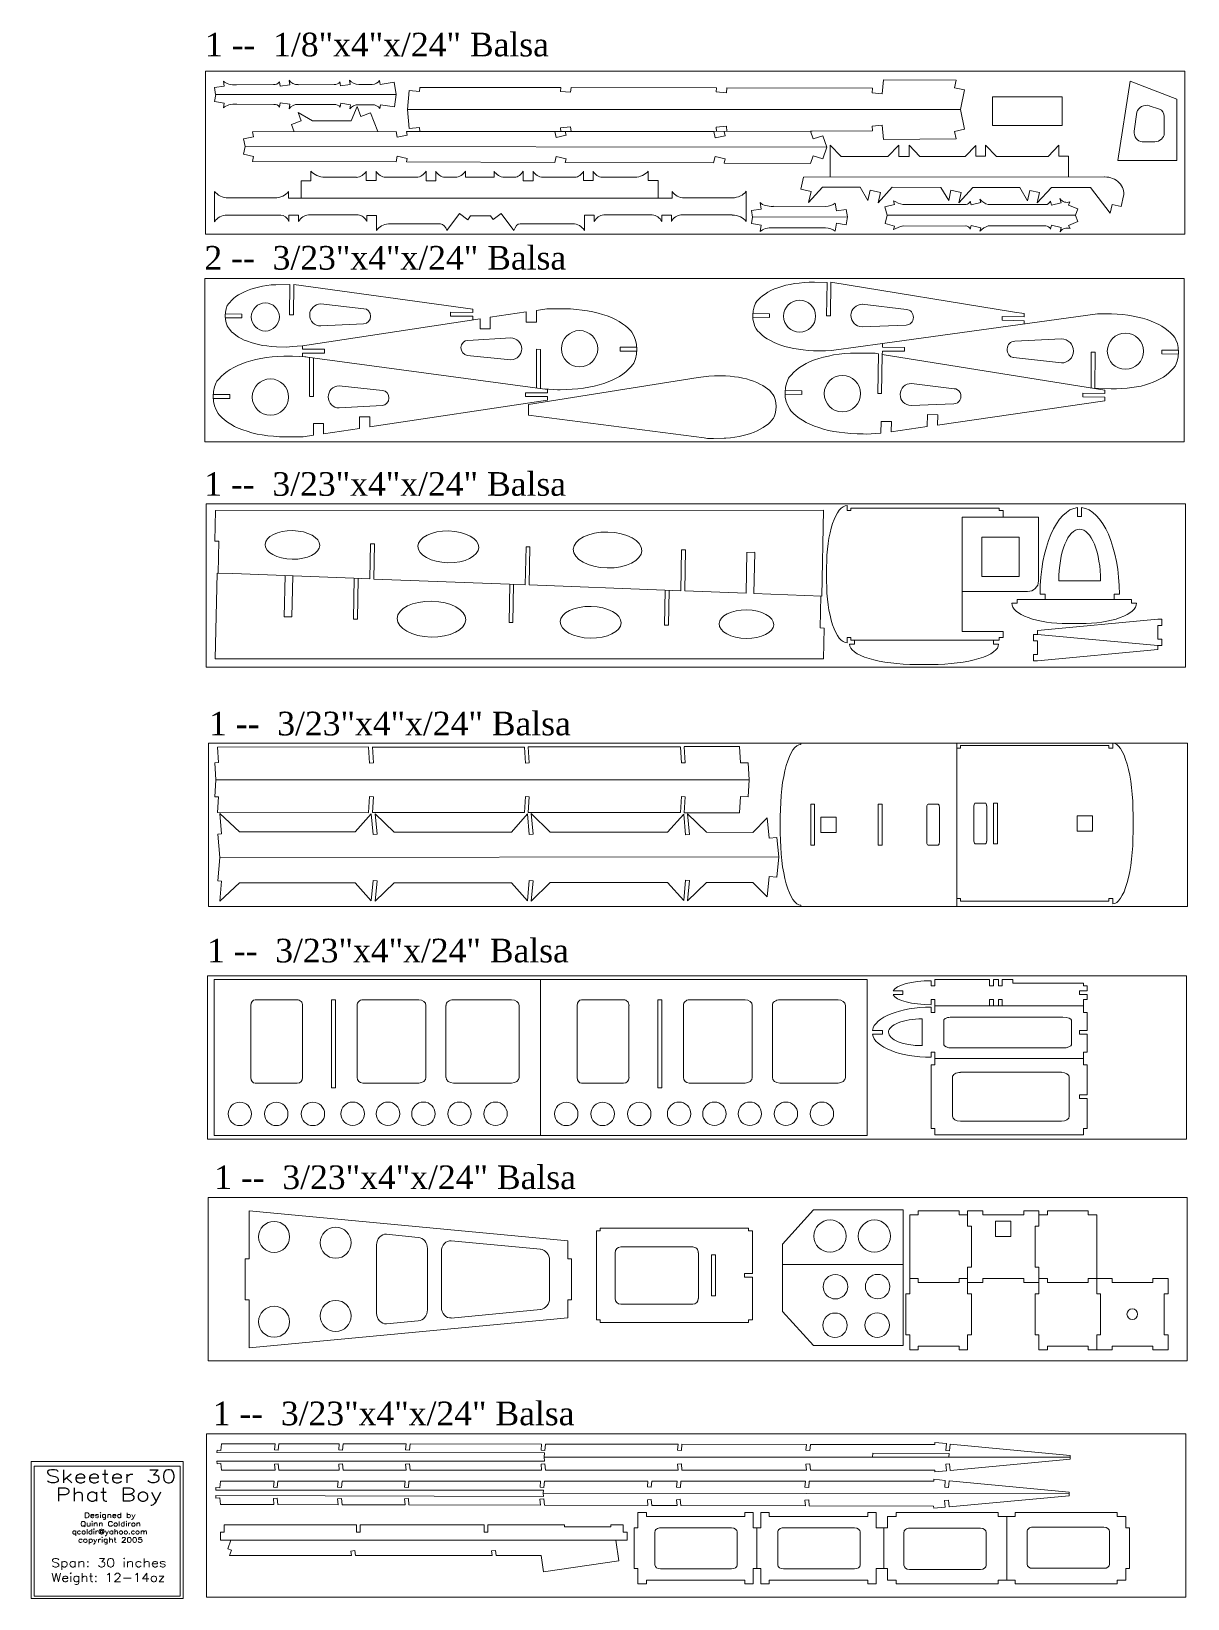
# Model space of a CAD drawing. Extents: x -15.5 to 12.9, y -14.5 to 23.9.
import ezdxf
from ezdxf.enums import TextEntityAlignment as Align

# ---------------------------------------------------------------- set-up
doc = ezdxf.new("R2010")
doc.units = 0
doc.header["$MEASUREMENT"] = 0
doc.layers.get('0').update_dxf_attribs({"lineweight": 0})
doc.styles.add('_TCW_TXTSTY_1', font='TXT_____.TTF')
doc.styles.get("Standard").update_dxf_attribs({"font": 'TIMES.TTF'})

msp = doc.modelspace()

# ---------------------------------------------------------------- texts
at = {"color": 7, "linetype": 'Continuous'}
for s, p, p2 in [('1 --  1/8"x4"x/24" Balsa', (-11.198, 23.241, 0), (-2.767, 23.241, 0)), ('2 --  3/23"x4"x/24" Balsa', (-11.211, 18.016, 0), (-2.344, 18.016, 0)), ('1 --  3/23"x4"x/24" Balsa', (-11.216, 12.474, 0), (-2.349, 12.474, 0)), ('1 --  3/23"x4"x/24" Balsa', (-11.097, 6.604, 0), (-2.23, 6.604, 0)), ('1 --  3/23"x4"x/24" Balsa', (-11.146, 1.041, 0), (-2.279, 1.041, 0)), ('1 --  3/23"x4"x/24" Balsa', (-10.972, -4.514, 0), (-2.105, -4.514, 0)), ('1 --  3/23"x4"x/24" Balsa', (-11.008, -10.301, 0), (-2.141, -10.301, 0))]:
    msp.add_text(s, height=0.57943, dxfattribs=at).set_placement(p, p2, align=Align.FIT)
at = {"color": 7, "linetype": 'Continuous', "style": '_TCW_TXTSTY_1'}
for s, height, p, p2 in [('Skeeter 30', 0.3238, (-15.111, -11.714), (-11.899, -11.714)), ('Phat Boy', 0.3238, (-14.864, -12.16), (-12.251, -12.16)), ('Quinn Coldiron', 0.12122, (-14.254, -12.777), (-12.767, -12.777)), ('Designed by', 0.12122, (-14.158, -12.566), (-12.895, -12.566)), ('qcoldir@yahoo.com', 0.12122, (-14.459, -12.969), (-12.605, -12.969)), ('copyright 2005', 0.12122, (-14.311, -13.171), (-12.721, -13.171)), ('Span: 30 inches', 0.20774, (-14.968, -13.775), (-12.139, -13.775)), ('Weight: 12-14oz', 0.20774, (-14.968, -14.136), (-12.174, -14.136))]:
    msp.add_text(s, height=height, dxfattribs=at).set_placement(p, p2, align=Align.FIT)

# ---------------------------------------------------------------- linework, layer by layer
at = {"color": 1, "linetype": 'Continuous', "lineweight": 0}
for p, q in [((-7.638, 22.555, 0), (-7.654, 22.662, 0)), ((5.402, 22.326, 0), (5.435, 22.67, 0)), ((7.21, 22.662, 0), (7.172, 22.474, 0)), ((-10.966, 22.479, 0), (-10.729, 22.515, 0)), ((-10.966, 22.478, 0), (-10.939, 22.306, 0)), ((-10.961, 22.135, 0), (-10.935, 22.306, 0)), ((-10.729, 22.515, 0), (-10.747, 22.635, 0)), ((-9.373, 22.614, 0), (-9.357, 22.509, 0)), ((-9.357, 22.509, 0), (-9.12, 22.546, 0)), ((-9.12, 22.546, 0), (-9.137, 22.654, 0)), ((-7.889, 22.615, 0), (-7.874, 22.519, 0)), ((-7.874, 22.519, 0), (-7.638, 22.555, 0)), ((-6.917, 22.652, 0), (-6.902, 22.556, 0)), ((-6.901, 22.555, 0), (-6.56, 22.608, 0)), ((-6.514, 22.309, 0), (-6.56, 22.608, 0)), ((-6.508, 22.309, 0), (-6.555, 22.006, 0)), ((-6.233, 21.939, 0), (-6.189, 22.404, 0)), ((-6.189, 22.404, 0), (-5.94, 22.38, 0)), ((-5.94, 22.38, 0), (-5.93, 22.481, 0)), ((-5.93, 22.481, 0), (-2.477, 22.476, 0)), ((-2.477, 22.476, 0), (-2.486, 22.384, 0)), ((-2.486, 22.384, 0), (-2.237, 22.361, 0)), ((-2.237, 22.361, 0), (-2.226, 22.475, 0)), ((-2.226, 22.475, 0), (1.342, 22.47, 0)), ((1.342, 22.47, 0), (1.332, 22.37, 0)), ((1.332, 22.37, 0), (1.581, 22.347, 0)), ((1.581, 22.347, 0), (1.593, 22.47, 0)), ((1.593, 22.47, 0), (5.164, 22.464, 0)), ((5.164, 22.464, 0), (5.153, 22.35, 0)), ((5.153, 22.35, 0), (5.402, 22.326, 0)), ((7.172, 22.474, 0), (7.417, 22.423, 0)), ((7.317, 21.936, 0), (7.417, 22.423, 0)), ((-10.961, 22.135, 0), (-10.724, 22.099, 0)), ((-10.724, 22.099, 0), (-10.743, 21.979, 0)), ((-9.369, 22, 0), (-9.353, 22.104, 0)), ((-9.352, 22.104, 0), (-9.116, 22.068, 0)), ((-9.116, 22.068, 0), (-9.132, 21.959, 0)), ((-7.885, 21.999, 0), (-7.87, 22.095, 0)), ((-7.869, 22.095, 0), (-7.633, 22.058, 0)), ((-7.633, 22.058, 0), (-7.65, 21.952, 0)), ((-7.612, 21.663, 0), (-7.466, 22.012, 0)), ((-7.374, 21.769, 0), (-7.466, 22.012, 0)), ((-6.912, 21.962, 0), (-6.897, 22.058, 0)), ((-6.896, 22.058, 0), (-6.555, 22.006, 0)), ((-6.233, 21.939, 0), (7.317, 21.936, 0)), ((-6.233, 21.939, 0), (-6.189, 21.474, 0)), ((7.317, 21.936, 0), (7.417, 21.456, 0)), ((12.619, 20.69, 0), (12.619, 22.196, 0)), ((-8.837, 21.664, 0), (-9.076, 21.574, 0)), ((-9.076, 21.574, 0), (-9.009, 21.395, 0)), ((-8.915, 21.87, 0), (-8.561, 21.665, 0)), ((-8.837, 21.664, 0), (-8.915, 21.87, 0)), ((-7.374, 21.769, 0), (-7.138, 21.858, 0)), ((-7.138, 21.858, 0), (-6.961, 21.397, 0)), ((-2.486, 21.494, 0), (-2.237, 21.518, 0)), ((-2.237, 21.518, 0), (-2.225, 21.4, 0)), ((1.332, 21.508, 0), (1.581, 21.532, 0)), ((1.342, 21.403, 0), (1.332, 21.508, 0)), ((1.581, 21.532, 0), (1.594, 21.404, 0)), ((5.153, 21.528, 0), (5.402, 21.552, 0)), ((5.164, 21.414, 0), (5.153, 21.528, 0)), ((5.402, 21.552, 0), (5.435, 21.208, 0)), ((-10.251, 21.22, 0), (-10.006, 21.274, 0)), ((-10.251, 21.22, 0), (-10.209, 21.031, 0)), ((-10.033, 21.395, 0), (-6.514, 21.397, 0)), ((-10.006, 21.274, 0), (-10.033, 21.395, 0)), ((-6.514, 21.397, 0), (-6.484, 21.259, 0)), ((-6.484, 21.259, 0), (-6.239, 21.312, 0)), ((-6.258, 21.397, 0), (-2.476, 21.399, 0)), ((-6.239, 21.312, 0), (-6.258, 21.397, 0)), ((-6.189, 21.474, 0), (-5.94, 21.498, 0)), ((-5.94, 21.498, 0), (-5.93, 21.397, 0)), ((-2.623, 21.399, 0), (-2.591, 21.254, 0)), ((-2.591, 21.254, 0), (-2.347, 21.307, 0)), ((-2.476, 21.399, 0), (-2.486, 21.494, 0)), ((-2.476, 21.399, 0), (1.271, 21.402, 0)), ((-2.347, 21.307, 0), (-2.367, 21.399, 0)), ((1.271, 21.402, 0), (3.642, 21.411, 0)), ((1.271, 21.402, 0), (1.306, 21.243, 0)), ((1.306, 21.243, 0), (1.55, 21.297, 0)), ((1.55, 21.297, 0), (1.527, 21.403, 0)), ((3.641, 21.411, 0), (3.685, 21.411, 0)), ((3.706, 21.219, 0), (3.642, 21.411, 0)), ((3.685, 21.411, 0), (5.164, 21.414, 0)), ((3.706, 21.219, 0), (3.943, 21.297, 0)), ((4.042, 21.02, 0), (3.943, 21.297, 0)), ((7.172, 21.404, 0), (7.417, 21.456, 0)), ((7.21, 21.217, 0), (7.172, 21.404, 0)), ((-10.251, 20.843, 0), (-10.209, 21.031, 0)), ((-10.251, 20.843, 0), (-10.007, 20.789, 0)), ((-10.007, 20.789, 0), (-10.034, 20.668, 0)), ((-6.515, 20.656, 0), (-6.484, 20.794, 0)), ((-6.484, 20.794, 0), (-6.24, 20.74, 0)), ((-6.24, 20.74, 0), (-6.259, 20.655, 0)), ((-2.624, 20.642, 0), (-2.592, 20.788, 0)), ((-2.592, 20.788, 0), (-2.348, 20.734, 0)), ((1.27, 20.629, 0), (1.305, 20.788, 0)), ((1.305, 20.788, 0), (1.549, 20.734, 0)), ((3.705, 20.806, 0), (3.641, 20.614, 0)), ((3.705, 20.806, 0), (3.942, 20.727, 0)), ((4.042, 21.02, 0), (3.942, 20.727, 0)), ((4.126, 21.062, 0), (4.393, 20.786, 0)), ((4.126, 20.285, 0), (4.126, 21.062, 0)), ((4.393, 20.786, 0), (5.543, 20.786, 0)), ((5.543, 20.786, 0), (5.806, 21.062, 0)), ((5.806, 20.792, 0), (5.806, 21.062, 0)), ((5.806, 20.792, 0), (6.064, 20.792, 0)), ((6.064, 21.062, 0), (6.324, 20.79, 0)), ((6.064, 20.792, 0), (6.064, 21.062, 0)), ((6.323, 20.79, 0), (7.432, 20.79, 0)), ((7.432, 20.79, 0), (7.695, 21.059, 0)), ((7.694, 20.794, 0), (7.694, 21.059, 0)), ((7.694, 20.794, 0), (7.935, 20.794, 0)), ((7.935, 20.794, 0), (7.935, 21.063, 0)), ((7.935, 21.062, 0), (8.199, 20.786, 0)), ((8.199, 20.786, 0), (9.469, 20.786, 0)), ((9.469, 20.786, 0), (9.732, 21.062, 0)), ((9.732, 21.062, 0), (9.732, 20.793, 0)), ((9.732, 20.793, 0), (9.965, 20.793, 0)), ((9.964, 20.793, 0), (9.964, 20.29, 0)), ((-10.034, 20.668, 0), (-6.515, 20.656, 0)), ((-8.6, 20.191, 0), (-8.6, 20.431, 0)), ((-7.246, 20.197, 0), (-7.246, 20.431, 0)), ((-7.006, 20.196, 0), (-7.006, 20.428, 0)), ((-6.259, 20.655, 0), (-2.624, 20.642, 0)), ((-5.78, 20.188, 0), (-5.78, 20.43, 0)), ((-5.54, 20.188, 0), (-5.54, 20.432, 0)), ((-4.813, 20.278, 0), (-4.813, 20.429, 0)), ((-4.111, 20.278, 0), (-4.111, 20.431, 0)), ((-3.396, 20.19, 0), (-3.396, 20.432, 0)), ((-3.156, 20.19, 0), (-3.156, 20.431, 0)), ((-2.348, 20.734, 0), (-2.368, 20.641, 0)), ((-2.368, 20.641, 0), (1.27, 20.629, 0)), ((-1.921, 20.196, 0), (-1.921, 20.431, 0)), ((-1.682, 20.197, 0), (-1.682, 20.431, 0)), ((-0.334, 20.197, 0), (-0.334, 20.43, 0)), ((1.549, 20.734, 0), (1.525, 20.623, 0)), ((1.525, 20.623, 0), (3.641, 20.614, 0)), ((-8.841, 20.191, 0), (-8.841, 19.766, 0)), ((-8.841, 20.191, 0), (-8.601, 20.191, 0)), ((-7.246, 20.196, 0), (-7.006, 20.196, 0)), ((-5.779, 20.188, 0), (-5.54, 20.188, 0)), ((-4.111, 20.278, 0), (-4.813, 20.278, 0)), ((-3.396, 20.19, 0), (-3.156, 20.19, 0)), ((-1.922, 20.196, 0), (-1.682, 20.197, 0)), ((-0.334, 20.197, 0), (-0.094, 20.197, 0)), ((-0.094, 20.197, 0), (-0.094, 19.766, 0)), ((3.408, 19.986, 0), (3.475, 20.285, 0)), ((3.657, 19.931, 0), (3.408, 19.986, 0)), ((3.597, 19.662, 0), (3.938, 20.038, 0)), ((4.86, 20.036, 0), (3.938, 20.038, 0)), ((4.86, 20.036, 0), (5.05, 19.713, 0)), ((5.299, 19.654, 0), (5.642, 20.034, 0)), ((6.839, 20.031, 0), (5.642, 20.034, 0)), ((6.839, 20.031, 0), (7.031, 19.708, 0)), ((7.28, 19.649, 0), (7.622, 20.028, 0)), ((7.622, 20.028, 0), (8.771, 20.028, 0)), ((8.771, 20.028, 0), (8.963, 19.705, 0)), ((9.198, 19.65, 0), (9.551, 20.027, 0)), ((9.551, 20.027, 0), (10.51, 20.025, 0)), ((10.51, 20.025, 0), (10.987, 19.402, 0)), ((-10.963, 19.934, 0), (-10.963, 19.191, 0)), ((-9.148, 19.932, 0), (-9.148, 19.766, 0)), ((-9.148, 19.766, 0), (0.25, 19.766, 0)), ((0.251, 19.927, 0), (0.251, 19.766, 0)), ((2.069, 19.935, 0), (2.069, 19.193, 0)), ((2.413, 19.658, 0), (2.437, 19.499, 0)), ((3.657, 19.931, 0), (3.597, 19.662, 0)), ((4.283, 19.455, 0), (4.252, 19.648, 0)), ((5.106, 19.966, 0), (5.05, 19.713, 0)), ((5.357, 19.909, 0), (5.106, 19.965, 0)), ((5.356, 19.91, 0), (5.299, 19.654, 0)), ((5.469, 19.556, 0), (5.702, 19.614, 0)), ((5.702, 19.614, 0), (5.679, 19.705, 0)), ((7.087, 19.96, 0), (7.031, 19.708, 0)), ((7.337, 19.904, 0), (7.087, 19.96, 0)), ((7.337, 19.904, 0), (7.28, 19.649, 0)), ((7.559, 19.695, 0), (7.582, 19.601, 0)), ((7.582, 19.601, 0), (7.815, 19.659, 0)), ((7.815, 19.659, 0), (7.794, 19.743, 0)), ((9.02, 19.958, 0), (8.963, 19.705, 0)), ((9.255, 19.905, 0), (9.019, 19.958, 0)), ((9.255, 19.905, 0), (9.198, 19.65, 0)), ((9.551, 19.593, 0), (9.526, 19.694, 0)), ((9.784, 19.651, 0), (9.551, 19.593, 0)), ((9.784, 19.651, 0), (9.758, 19.755, 0)), ((10.003, 19.68, 0), (9.969, 19.599, 0)), ((11.034, 19.614, 0), (10.987, 19.402, 0)), ((11.259, 19.564, 0), (11.034, 19.614, 0)), ((11.259, 19.564, 0), (11.318, 19.826, 0)), ((-9.142, 19.193, 0), (-9.142, 19.354, 0)), ((-9.141, 19.354, 0), (-8.902, 19.354, 0)), ((-8.902, 19.354, 0), (-8.902, 19.193, 0)), ((-6.994, 19.346, 0), (-7.233, 19.346, 0)), ((-7.233, 19.346, 0), (-7.233, 19.192, 0)), ((-6.994, 18.976, 0), (-6.994, 19.346, 0)), ((-5.269, 18.978, 0), (-4.959, 19.391, 0)), ((-4.757, 19.239, 0), (-4.688, 19.337, 0)), ((-4.137, 19.241, 0), (-4.201, 19.337, 0)), ((-3.936, 19.394, 0), (-4.137, 19.241, 0)), ((-3.624, 18.978, 0), (-3.936, 19.394, 0)), ((-1.656, 19.351, 0), (-1.896, 19.351, 0)), ((-1.896, 19.351, 0), (-1.896, 18.978, 0)), ((-1.656, 19.195, 0), (-1.656, 19.351, 0)), ((-0.002, 19.194, 0), (-0.002, 19.354, 0)), ((-0.002, 19.354, 0), (0.237, 19.354, 0)), ((0.237, 19.354, 0), (0.237, 19.194, 0)), ((2.199, 19.144, 0), (2.225, 19.302, 0)), ((2.2, 19.462, 0), (2.437, 19.499, 0)), ((2.2, 19.462, 0), (2.225, 19.302, 0)), ((4.518, 19.492, 0), (4.283, 19.455, 0)), ((4.517, 19.114, 0), (4.547, 19.306, 0)), ((4.518, 19.492, 0), (4.547, 19.306, 0)), ((5.469, 19.555, 0), (5.521, 19.35, 0)), ((5.471, 19.144, 0), (5.522, 19.35, 0)), ((10.198, 19.502, 0), (10.135, 19.354, 0)), ((10.2, 19.198, 0), (10.137, 19.346, 0)), ((2.199, 19.144, 0), (2.436, 19.107, 0)), ((2.412, 18.948, 0), (2.436, 19.107, 0)), ((4.282, 19.151, 0), (4.251, 18.958, 0)), ((4.517, 19.114, 0), (4.282, 19.151, 0)), ((5.471, 19.143, 0), (5.704, 19.085, 0)), ((5.704, 19.085, 0), (5.681, 18.994, 0)), ((7.561, 19.005, 0), (7.584, 19.098, 0)), ((7.584, 19.098, 0), (7.817, 19.04, 0)), ((7.817, 19.04, 0), (7.796, 18.957, 0)), ((9.553, 19.106, 0), (9.528, 19.005, 0)), ((9.786, 19.048, 0), (9.553, 19.106, 0)), ((9.785, 19.049, 0), (9.76, 18.945, 0)), ((10.005, 19.02, 0), (9.971, 19.101, 0)), ((3.253, 17.673, 0), (3.144, 17.655, 0)), ((3.37, 17.688, 0), (3.253, 17.673, 0)), ((3.487, 17.698, 0), (3.37, 17.688, 0)), ((3.612, 17.709, 0), (3.487, 17.698, 0)), ((3.742, 17.711, 0), (3.612, 17.709, 0)), ((4.052, 17.704, 0), (3.742, 17.711, 0)), ((4.036, 16.885, 0), (4.052, 17.704, 0)), ((4.145, 17.709, 0), (4.13, 16.881, 0)), ((4.145, 17.709, 0), (8.647, 16.976, 0)), ((-10.496, 17.31, 0), (-10.547, 17.262, 0)), ((-10.438, 17.355, 0), (-10.496, 17.31, 0)), ((-10.375, 17.395, 0), (-10.438, 17.355, 0)), ((-10.308, 17.435, 0), (-10.375, 17.395, 0)), ((-10.232, 17.472, 0), (-10.308, 17.435, 0)), ((-10.153, 17.504, 0), (-10.232, 17.472, 0)), ((-10.07, 17.537, 0), (-10.153, 17.504, 0)), ((-9.982, 17.565, 0), (-10.07, 17.537, 0)), ((-9.887, 17.59, 0), (-9.982, 17.565, 0)), ((-9.787, 17.61, 0), (-9.887, 17.59, 0)), ((-9.683, 17.625, 0), (-9.787, 17.61, 0)), ((-9.575, 17.641, 0), (-9.683, 17.625, 0)), ((-9.462, 17.647, 0), (-9.575, 17.641, 0)), ((-9.118, 17.655, 0), (-9.462, 17.647, 0)), ((-9.124, 16.908, 0), (-9.118, 17.655, 0)), ((-9.024, 17.652, 0), (-9.03, 16.905, 0)), ((-9.024, 17.652, 0), (-4.631, 17.047, 0)), ((2.409, 17.326, 0), (2.358, 17.276, 0)), ((2.469, 17.372, 0), (2.409, 17.326, 0)), ((2.532, 17.418, 0), (2.469, 17.372, 0)), ((2.599, 17.461, 0), (2.532, 17.418, 0)), ((2.675, 17.504, 0), (2.599, 17.461, 0)), ((2.758, 17.543, 0), (2.675, 17.504, 0)), ((2.847, 17.574, 0), (2.758, 17.543, 0)), ((2.939, 17.605, 0), (2.847, 17.574, 0)), ((3.039, 17.632, 0), (2.939, 17.605, 0)), ((3.144, 17.655, 0), (3.039, 17.632, 0)), ((-10.7, 16.88, 0), (-10.694, 16.973, 0)), ((-10.293, 16.925, 0), (-10.697, 16.929, 0)), ((-10.694, 16.973, 0), (-10.676, 17.059, 0)), ((-10.676, 17.059, 0), (-10.65, 17.139, 0)), ((-10.65, 17.139, 0), (-10.645, 17.146, 0)), ((-10.638, 17.157, 0), (-10.645, 17.146, 0)), ((-10.629, 17.168, 0), (-10.638, 17.157, 0)), ((-10.59, 17.214, 0), (-10.629, 17.168, 0)), ((-10.547, 17.262, 0), (-10.59, 17.214, 0)), ((-10.293, 16.925, 0), (-10.293, 16.832, 0)), ((-9.124, 16.907, 0), (-9.03, 16.907, 0)), ((-8.358, 17.175, 0), (-7.306, 17.057, 0)), ((-5.176, 16.97, 0), (-5.177, 16.876, 0)), ((-5.176, 16.97, 0), (-4.631, 16.965, 0)), ((-4.631, 16.965, 0), (-4.631, 17.047, 0)), ((-4.204, 16.849, 0), (-3.322, 16.979, 0)), ((-3.322, 16.728, 0), (-3.322, 16.979, 0)), ((-3.072, 17.016, 0), (-2.817, 17.053, 0)), ((-3.072, 17.016, 0), (-3.072, 16.728, 0)), ((-2.611, 17.057, 0), (-2.819, 17.053, 0)), ((-2.544, 17.057, 0), (-2.611, 17.057, 0)), ((-2.39, 17.055, 0), (-2.544, 17.057, 0)), ((-2.24, 17.053, 0), (-2.39, 17.055, 0)), ((-2.093, 17.04, 0), (-2.24, 17.053, 0)), ((-1.954, 17.025, 0), (-2.093, 17.04, 0)), ((-1.818, 17.005, 0), (-1.954, 17.025, 0)), ((-1.689, 16.984, 0), (-1.818, 17.005, 0)), ((-1.564, 16.952, 0), (-1.689, 16.984, 0)), ((-1.451, 16.918, 0), (-1.564, 16.952, 0)), ((-1.341, 16.884, 0), (-1.451, 16.918, 0)), ((2.231, 16.898, 0), (2.238, 17.004, 0)), ((2.638, 16.936, 0), (2.234, 16.944, 0)), ((2.238, 17.004, 0), (2.261, 17.101, 0)), ((2.261, 17.101, 0), (2.295, 17.191, 0)), ((2.295, 17.191, 0), (2.327, 17.241, 0)), ((2.358, 17.276, 0), (2.327, 17.241, 0)), ((2.639, 16.936, 0), (2.637, 16.842, 0)), ((4.913, 17.17, 0), (5.995, 17.037, 0)), ((8.882, 16.938, 0), (8.647, 16.976, 0)), ((8.881, 16.857, 0), (8.882, 16.938, 0)), ((8.884, 16.937, 0), (8.884, 16.937, 0)), ((-10.696, 16.793, 0), (-10.7, 16.88, 0)), ((-10.698, 16.835, 0), (-10.293, 16.832, 0)), ((-10.681, 16.713, 0), (-10.696, 16.793, 0)), ((-10.656, 16.637, 0), (-10.681, 16.713, 0)), ((-10.655, 16.636, 0), (-10.656, 16.637, 0)), ((-10.655, 16.636, 0), (-10.638, 16.611, 0)), ((-10.629, 16.599, 0), (-10.638, 16.611, 0)), ((-10.629, 16.599, 0), (-10.59, 16.549, 0)), ((-10.59, 16.549, 0), (-10.547, 16.493, 0)), ((-8.809, 16.152, 0), (-4.454, 16.813, 0)), ((-7.309, 16.688, 0), (-8.362, 16.635, 0)), ((-4.633, 16.872, 0), (-5.177, 16.876, 0)), ((-4.634, 16.785, 0), (-4.633, 16.872, 0)), ((-4.454, 16.562, 0), (-4.454, 16.813, 0)), ((-4.204, 16.562, 0), (-4.454, 16.562, 0)), ((-4.204, 16.849, 0), (-4.204, 16.562, 0)), ((-3.072, 16.728, 0), (-3.322, 16.728, 0)), ((-1.23, 16.839, 0), (-1.341, 16.884, 0)), ((-1.136, 16.798, 0), (-1.23, 16.839, 0)), ((-1.048, 16.744, 0), (-1.136, 16.798, 0)), ((-0.964, 16.691, 0), (-1.048, 16.744, 0)), ((-0.892, 16.635, 0), (-0.964, 16.691, 0)), ((-0.824, 16.579, 0), (-0.892, 16.635, 0)), ((-0.763, 16.517, 0), (-0.824, 16.579, 0)), ((-0.736, 16.481, 0), (-0.763, 16.517, 0)), ((2.234, 16.8, 0), (2.231, 16.898, 0)), ((2.232, 16.85, 0), (2.637, 16.842, 0)), ((2.251, 16.709, 0), (2.234, 16.8, 0)), ((2.282, 16.622, 0), (2.251, 16.709, 0)), ((2.311, 16.563, 0), (2.282, 16.622, 0)), ((2.311, 16.563, 0), (2.347, 16.52, 0)), ((2.347, 16.52, 0), (2.398, 16.466, 0)), ((4.036, 16.884, 0), (4.13, 16.883, 0)), ((5.988, 16.658, 0), (4.907, 16.615, 0)), ((8.339, 16.867, 0), (8.338, 16.774, 0)), ((8.879, 16.763, 0), (8.338, 16.774, 0)), ((8.339, 16.867, 0), (8.881, 16.857, 0)), ((8.878, 16.683, 0), (8.879, 16.763, 0)), ((11.995, 16.757, 0), (12.18, 16.672, 0)), ((-10.547, 16.493, 0), (-10.492, 16.45, 0)), ((-10.492, 16.45, 0), (-10.438, 16.407, 0)), ((-10.438, 16.407, 0), (-10.376, 16.365, 0)), ((-10.376, 16.365, 0), (-10.307, 16.329, 0)), ((-10.307, 16.329, 0), (-10.234, 16.289, 0)), ((-10.234, 16.289, 0), (-10.154, 16.26, 0)), ((-10.154, 16.26, 0), (-10.069, 16.231, 0)), ((-10.069, 16.231, 0), (-9.981, 16.203, 0)), ((-9.981, 16.203, 0), (-9.886, 16.181, 0)), ((-9.886, 16.181, 0), (-9.787, 16.16, 0)), ((-9.787, 16.16, 0), (-9.685, 16.145, 0)), ((-9.685, 16.145, 0), (-9.579, 16.135, 0)), ((-9.579, 16.135, 0), (-9.446, 16.124, 0)), ((-8.809, 16.152, 0), (-8.809, 16.065, 0)), ((-4.754, 16.282, 0), (-3.704, 16.344, 0)), ((-0.736, 16.481, 0), (-0.685, 16.392, 0)), ((-0.685, 16.392, 0), (-0.643, 16.29, 0)), ((-0.643, 16.29, 0), (-0.619, 16.184, 0)), ((-0.619, 16.184, 0), (-0.611, 16.068, 0)), ((2.398, 16.466, 0), (2.453, 16.417, 0)), ((2.453, 16.417, 0), (2.516, 16.364, 0)), ((2.516, 16.364, 0), (2.582, 16.322, 0)), ((2.582, 16.322, 0), (2.66, 16.276, 0)), ((2.66, 16.276, 0), (2.738, 16.235, 0)), ((2.738, 16.235, 0), (2.827, 16.196, 0)), ((2.827, 16.196, 0), (2.92, 16.163, 0)), ((2.92, 16.163, 0), (3.017, 16.135, 0)), ((3.017, 16.135, 0), (3.121, 16.108, 0)), ((4.214, 16.044, 0), (5.406, 16.207, 0)), ((-10.188, 15.749, 0), (-10.292, 15.709, 0)), ((-10.071, 15.782, 0), (-10.188, 15.749, 0)), ((-9.95, 15.81, 0), (-10.071, 15.782, 0)), ((-9.825, 15.839, 0), (-9.95, 15.81, 0)), ((-9.692, 15.86, 0), (-9.825, 15.839, 0)), ((-9.554, 15.876, 0), (-9.692, 15.86, 0)), ((-9.412, 15.887, 0), (-9.554, 15.876, 0)), ((-9.446, 16.124, 0), (-9.192, 16.12, 0)), ((-9.266, 15.895, 0), (-9.412, 15.887, 0)), ((-9.116, 15.898, 0), (-9.266, 15.895, 0)), ((-9.05, 15.898, 0), (-9.116, 15.898, 0)), ((-9.05, 15.898, 0), (-8.727, 15.879, 0)), ((-8.809, 16.065, 0), (-8.267, 16.065, 0)), ((-8.267, 15.972, 0), (-8.809, 15.972, 0)), ((-8.809, 15.972, 0), (-8.809, 15.89, 0)), ((-2.802, 15.082, 0), (-8.809, 15.89, 0)), ((-8.633, 14.912, 0), (-8.633, 15.867, 0)), ((-8.539, 15.854, 0), (-8.539, 14.91, 0)), ((-8.267, 15.972, 0), (-8.267, 16.065, 0)), ((-3.699, 15.804, 0), (-4.768, 15.914, 0)), ((-3.072, 15.118, 0), (-3.072, 16.063, 0)), ((-2.978, 16.062, 0), (-3.072, 16.063, 0)), ((-2.978, 16.061, 0), (-2.978, 15.105, 0)), ((-0.614, 16.113, 0), (-1.019, 16.113, 0)), ((-1.019, 16.019, 0), (-1.019, 16.113, 0)), ((-1.019, 16.019, 0), (-0.614, 16.019, 0)), ((-0.647, 15.827, 0), (-0.689, 15.721, 0)), ((-0.619, 15.943, 0), (-0.647, 15.827, 0)), ((-0.611, 16.068, 0), (-0.619, 15.943, 0)), ((3.121, 16.108, 0), (3.233, 16.087, 0)), ((3.233, 16.087, 0), (3.464, 16.047, 0)), ((3.464, 16.047, 0), (3.587, 16.033, 0)), ((3.639, 15.763, 0), (3.539, 15.715, 0)), ((3.587, 16.033, 0), (3.718, 16.03, 0)), ((3.741, 15.802, 0), (3.639, 15.763, 0)), ((3.718, 16.03, 0), (3.977, 16.029, 0)), ((3.846, 15.841, 0), (3.741, 15.802, 0)), ((3.963, 15.872, 0), (3.846, 15.841, 0)), ((4.084, 15.898, 0), (3.963, 15.872, 0)), ((3.977, 16.029, 0), (4.013, 16.029, 0)), ((4.013, 16.029, 0), (4.158, 16.038, 0)), ((4.21, 15.925, 0), (4.084, 15.898, 0)), ((4.214, 16.044, 0), (4.158, 16.038, 0)), ((4.343, 15.943, 0), (4.21, 15.925, 0)), ((4.481, 15.957, 0), (4.343, 15.943, 0)), ((4.623, 15.967, 0), (4.481, 15.957, 0)), ((4.769, 15.972, 0), (4.623, 15.967, 0)), ((4.92, 15.973, 0), (4.769, 15.972, 0)), ((4.986, 15.972, 0), (4.92, 15.973, 0)), ((4.986, 15.972, 0), (5.231, 15.967, 0)), ((5.231, 15.967, 0), (5.309, 15.954, 0)), ((5.294, 14.981, 0), (5.309, 15.954, 0)), ((5.384, 14.98, 0), (5.404, 15.939, 0)), ((5.404, 15.939, 0), (10.861, 15.066, 0)), ((-10.797, 15.399, 0), (-10.853, 15.34, 0)), ((-10.729, 15.459, 0), (-10.797, 15.399, 0)), ((-10.657, 15.519, 0), (-10.729, 15.459, 0)), ((-10.577, 15.571, 0), (-10.657, 15.519, 0)), ((-10.493, 15.619, 0), (-10.577, 15.571, 0)), ((-10.393, 15.668, 0), (-10.493, 15.619, 0)), ((-10.292, 15.709, 0), (-10.393, 15.668, 0)), ((-3.267, 14.709, 0), (0.89, 15.375, 0)), ((-1.119, 15.354, 0), (-1.034, 15.401, 0)), ((-1.034, 15.401, 0), (-0.954, 15.453, 0)), ((-0.954, 15.453, 0), (-0.882, 15.514, 0)), ((-0.882, 15.514, 0), (-0.814, 15.574, 0)), ((-0.814, 15.574, 0), (-0.758, 15.632, 0)), ((-0.758, 15.632, 0), (-0.708, 15.693, 0)), ((-0.689, 15.721, 0), (-0.708, 15.693, 0)), ((1.541, 15.41, 0), (1.287, 15.414, 0)), ((3.103, 15.354, 0), (3.123, 15.382, 0)), ((3.174, 15.442, 0), (3.123, 15.382, 0)), ((3.231, 15.499, 0), (3.174, 15.442, 0)), ((3.3, 15.558, 0), (3.231, 15.499, 0)), ((3.373, 15.618, 0), (3.3, 15.558, 0)), ((3.454, 15.668, 0), (3.373, 15.618, 0)), ((3.539, 15.715, 0), (3.454, 15.668, 0)), ((-11, 14.904, 0), (-10.993, 15.029, 0)), ((-10.993, 15.029, 0), (-10.965, 15.145, 0)), ((-10.965, 15.145, 0), (-10.923, 15.252, 0)), ((-10.923, 15.252, 0), (-10.904, 15.279, 0)), ((-10.853, 15.34, 0), (-10.904, 15.279, 0)), ((-7.912, 15.168, 0), (-6.844, 15.058, 0)), ((-3.344, 15, 0), (-2.802, 15, 0)), ((-3.344, 15, 0), (-3.344, 14.907, 0)), ((-2.561, 15.074, 0), (-2.884, 15.093, 0)), ((-2.802, 15, 0), (-2.802, 15.082, 0)), ((-2.561, 15.074, 0), (-2.496, 15.074, 0)), ((-2.496, 15.074, 0), (-2.345, 15.077, 0)), ((-2.345, 15.077, 0), (-2.199, 15.085, 0)), ((-2.199, 15.085, 0), (-2.057, 15.097, 0)), ((-2.057, 15.097, 0), (-1.919, 15.113, 0)), ((-1.919, 15.113, 0), (-1.786, 15.133, 0)), ((-1.786, 15.133, 0), (-1.661, 15.162, 0)), ((-1.661, 15.162, 0), (-1.54, 15.19, 0)), ((-1.54, 15.19, 0), (-1.423, 15.223, 0)), ((-1.423, 15.223, 0), (-1.319, 15.264, 0)), ((-1.319, 15.264, 0), (-1.218, 15.304, 0)), ((-1.218, 15.304, 0), (-1.119, 15.354, 0)), ((3.021, 15.008, 0), (3.03, 15.133, 0)), ((3.026, 14.892, 0), (3.021, 15.008, 0)), ((3.429, 15.05, 0), (3.024, 15.057, 0)), ((3.03, 15.133, 0), (3.06, 15.248, 0)), ((3.06, 15.248, 0), (3.103, 15.354, 0)), ((3.429, 15.05, 0), (3.428, 14.957, 0)), ((5.294, 14.981, 0), (5.387, 14.979, 0)), ((6.117, 15.224, 0), (7.165, 15.099, 0)), ((10.318, 14.992, 0), (10.316, 14.899, 0)), ((10.318, 14.992, 0), (10.859, 14.984, 0)), ((10.86, 14.984, 0), (10.861, 15.066, 0)), ((-10.993, 14.788, 0), (-11, 14.904, 0)), ((-10.592, 14.953, 0), (-10.997, 14.953, 0)), ((-10.997, 14.859, 0), (-10.592, 14.859, 0)), ((-10.968, 14.682, 0), (-10.993, 14.788, 0)), ((-10.926, 14.58, 0), (-10.968, 14.682, 0)), ((-10.592, 14.953, 0), (-10.592, 14.859, 0)), ((-8.633, 14.91, 0), (-8.539, 14.91, 0)), ((-6.857, 14.69, 0), (-7.908, 14.628, 0)), ((-2.802, 14.82, 0), (-7.157, 14.16, 0)), ((-2.803, 14.907, 0), (-3.344, 14.907, 0)), ((-3.267, 14.709, 0), (-3.267, 14.448, 0)), ((-2.802, 14.82, 0), (-2.802, 14.907, 0)), ((2.756, 14.905, 0), (2.728, 14.946, 0)), ((3.023, 14.963, 0), (3.428, 14.957, 0)), ((3.049, 14.785, 0), (3.026, 14.892, 0)), ((3.089, 14.683, 0), (3.049, 14.785, 0)), ((3.139, 14.593, 0), (3.089, 14.683, 0)), ((3.108, 14.649, 0), (3.108, 14.649, 0)), ((7.159, 14.731, 0), (6.108, 14.685, 0)), ((10.857, 14.804, 0), (6.757, 14.204, 0)), ((10.858, 14.89, 0), (10.315, 14.899, 0)), ((10.857, 14.804, 0), (10.859, 14.89, 0)), ((-10.876, 14.491, 0), (-10.926, 14.58, 0)), ((-10.876, 14.491, 0), (-10.848, 14.455, 0)), ((-10.848, 14.455, 0), (-10.787, 14.393, 0)), ((-10.787, 14.393, 0), (-10.719, 14.337, 0)), ((-10.719, 14.337, 0), (-10.647, 14.281, 0)), ((-10.647, 14.281, 0), (-10.563, 14.228, 0)), ((-10.563, 14.228, 0), (-10.475, 14.174, 0)), ((-8.539, 13.957, 0), (-8.539, 14.244, 0)), ((-8.539, 14.244, 0), (-8.289, 14.244, 0)), ((-8.289, 14.244, 0), (-8.289, 13.993, 0)), ((-7.407, 14.123, 0), (-7.407, 14.41, 0)), ((-7.407, 14.41, 0), (-7.157, 14.41, 0)), ((-7.157, 14.41, 0), (-7.157, 14.16, 0)), ((1.04, 13.891, 0), (-3.267, 14.448, 0)), ((3.139, 14.593, 0), (3.165, 14.557, 0)), ((3.165, 14.557, 0), (3.225, 14.494, 0)), ((3.225, 14.494, 0), (3.293, 14.437, 0)), ((3.293, 14.437, 0), (3.364, 14.38, 0)), ((3.364, 14.38, 0), (3.447, 14.325, 0)), ((3.447, 14.325, 0), (3.534, 14.27, 0)), ((3.534, 14.27, 0), (3.628, 14.227, 0)), ((3.628, 14.227, 0), (3.738, 14.181, 0)), ((5.371, 14.005, 0), (5.375, 14.297, 0)), ((5.625, 14.293, 0), (5.375, 14.297, 0)), ((5.622, 14.039, 0), (5.625, 14.293, 0)), ((6.51, 14.463, 0), (6.506, 14.168, 0)), ((6.761, 14.459, 0), (6.51, 14.463, 0)), ((6.757, 14.204, 0), (6.761, 14.459, 0)), ((-10.475, 14.174, 0), (-10.381, 14.133, 0)), ((-10.381, 14.133, 0), (-10.27, 14.088, 0)), ((-10.27, 14.088, 0), (-10.161, 14.054, 0)), ((-10.161, 14.054, 0), (-10.047, 14.02, 0)), ((-10.047, 14.02, 0), (-9.922, 13.988, 0)), ((-9.922, 13.988, 0), (-9.794, 13.967, 0)), ((-9.794, 13.967, 0), (-9.658, 13.947, 0)), ((-9.658, 13.947, 0), (-9.518, 13.932, 0)), ((-9.518, 13.932, 0), (-9.371, 13.919, 0)), ((-9.371, 13.919, 0), (-9.221, 13.917, 0)), ((-9.221, 13.917, 0), (-9.067, 13.915, 0)), ((-9.067, 13.915, 0), (-9, 13.915, 0)), ((-9, 13.915, 0), (-8.792, 13.919, 0)), ((-8.539, 13.957, 0), (-8.794, 13.919, 0)), ((-7.407, 14.123, 0), (-8.289, 13.993, 0)), ((1.04, 13.891, 0), (1.123, 13.882, 0)), ((1.269, 13.876, 0), (1.122, 13.882, 0)), ((1.269, 13.876, 0), (1.528, 13.885, 0)), ((1.527, 13.885, 0), (1.569, 13.888, 0)), ((3.738, 14.181, 0), (3.847, 14.145, 0)), ((3.847, 14.145, 0), (3.96, 14.109, 0)), ((3.96, 14.109, 0), (4.085, 14.076, 0)), ((4.085, 14.076, 0), (4.212, 14.052, 0)), ((4.212, 14.052, 0), (4.348, 14.03, 0)), ((4.348, 14.03, 0), (4.487, 14.014, 0)), ((4.487, 14.014, 0), (4.634, 13.998, 0)), ((4.634, 13.998, 0), (4.784, 13.993, 0)), ((4.784, 13.993, 0), (4.938, 13.989, 0)), ((4.938, 13.989, 0), (5.005, 13.988, 0)), ((5.005, 13.988, 0), (5.371, 14.005, 0)), ((6.506, 14.168, 0), (5.622, 14.039, 0)), ((-10.953, 11.364, 0), (-10.938, 12.116, 0)), ((-10.938, 12.116, 0), (3.966, 12.118, 0)), ((3.925, 10.018, 0), (3.966, 12.118, 0)), ((4.541, 12.11, 0), (4.541, 12.237, 0)), ((4.634, 12.11, 0), (4.541, 12.11, 0)), ((4.634, 12.174, 0), (4.634, 12.11, 0)), ((8.27, 12.174, 0), (4.634, 12.174, 0)), ((7.365, 9.152, 0), (7.365, 11.953, 0)), ((9.233, 11.953, 0), (7.365, 11.953, 0)), ((8.27, 12.11, 0), (8.27, 12.174, 0)), ((8.364, 12.11, 0), (8.27, 12.11, 0)), ((8.364, 12.11, 0), (8.364, 11.953, 0)), ((9.233, 10.388, 0), (9.233, 11.953, 0)), ((10.191, 11.967, 0), (10.191, 12.186, 0)), ((10.284, 11.967, 0), (10.191, 11.967, 0)), ((10.284, 12.186, 0), (10.284, 11.967, 0)), ((-10.86, 11.362, 0), (-10.953, 11.364, 0)), ((-7.157, 10.437, 0), (-7.14, 11.297, 0)), ((-7.14, 11.297, 0), (-7.045, 11.295, 0)), ((-7.045, 11.295, 0), (-7.062, 10.434, 0)), ((-3.346, 10.295, 0), (-3.328, 11.227, 0)), ((-3.328, 11.227, 0), (-3.233, 11.225, 0)), ((-3.233, 11.225, 0), (-3.251, 10.291, 0)), ((0.465, 10.147, 0), (0.485, 11.149, 0)), ((0.485, 11.149, 0), (0.58, 11.147, 0)), ((0.58, 11.147, 0), (0.56, 10.144, 0)), ((2.067, 10.087, 0), (2.087, 11.092, 0)), ((2.087, 11.088, 0), (2.277, 11.09, 0)), ((2.277, 11.088, 0), (2.257, 10.08, 0)), ((-10.903, 10.58, 0), (-10.944, 8.48, 0)), ((-10.511, 10.566, 0), (-10.903, 10.58, 0)), ((-7.547, 10.452, 0), (-10.511, 10.566, 0)), ((-9.256, 9.509, 0), (-9.236, 10.517, 0)), ((-9.046, 10.51, 0), (-9.065, 9.506, 0)), ((-7.558, 9.45, 0), (-7.539, 10.452, 0)), ((-7.157, 10.437, 0), (-7.547, 10.452, 0)), ((-7.444, 10.448, 0), (-7.463, 9.448, 0)), ((-3.735, 10.31, 0), (-7.062, 10.434, 0)), ((4.038, 10.369, 0), (4.038, 10.74, 0)), ((9.729, 10.392, 0), (10.754, 10.392, 0)), ((-3.746, 9.372, 0), (-3.727, 10.31, 0)), ((-3.346, 10.295, 0), (-3.735, 10.31, 0)), ((-3.632, 10.306, 0), (-3.651, 9.37, 0)), ((0.076, 10.162, 0), (-3.251, 10.291, 0)), ((0.067, 9.303, 0), (0.084, 10.162, 0)), ((0.465, 10.147, 0), (0.076, 10.162, 0)), ((0.179, 10.158, 0), (0.162, 9.301, 0)), ((2.067, 10.087, 0), (0.56, 10.144, 0)), ((3.925, 10.018, 0), (2.257, 10.08, 0)), ((7.365, 10.129, 0), (8.962, 10.129, 0)), ((9.397, 10.062, 0), (9.271, 10.062, 0)), ((9.397, 9.937, 0), (9.397, 10.062, 0)), ((11.087, 9.937, 0), (11.087, 10.062, 0)), ((11.087, 10.062, 0), (11.214, 10.062, 0)), ((8.706, 9.843, 0), (8.579, 9.843, 0)), ((8.706, 9.937, 0), (8.706, 9.843, 0)), ((11.51, 9.937, 0), (8.706, 9.937, 0)), ((11.51, 9.843, 0), (11.51, 9.937, 0)), ((11.637, 9.843, 0), (11.51, 9.843, 0)), ((-9.065, 9.509, 0), (-9.256, 9.507, 0)), ((-7.463, 9.448, 0), (-7.558, 9.45, 0)), ((-3.651, 9.37, 0), (-3.746, 9.372, 0)), ((0.162, 9.301, 0), (0.067, 9.303, 0)), ((3.882, 9.236, 0), (3.975, 9.234, 0)), ((3.975, 9.234, 0), (3.96, 8.482, 0)), ((12.161, 9.451, 0), (9.205, 9.173, 0)), ((10.264, 9.343, 0), (9.951, 9.343, 0)), ((12.161, 9.451, 0), (12.255, 9.451, 0)), ((12.161, 8.96, 0), (12.161, 9.293, 0)), ((12.255, 9.293, 0), (12.161, 9.293, 0)), ((12.255, 9.451, 0), (12.255, 9.293, 0)), ((4.541, 8.873, 0), (4.541, 9, 0)), ((4.541, 9, 0), (4.634, 9, 0)), ((4.724, 8.842, 0), (4.597, 8.842, 0)), ((4.634, 9, 0), (4.634, 8.935, 0)), ((4.634, 8.935, 0), (8.27, 8.935, 0)), ((4.724, 8.935, 0), (4.724, 8.842, 0)), ((8.364, 9.152, 0), (7.365, 9.152, 0)), ((8.128, 8.842, 0), (8.128, 8.935, 0)), ((8.255, 8.842, 0), (8.128, 8.842, 0)), ((8.27, 8.935, 0), (8.27, 9, 0)), ((8.27, 9, 0), (8.364, 9, 0)), ((8.364, 9.152, 0), (8.364, 9, 0)), ((9.111, 8.921, 0), (9.111, 9.079, 0)), ((9.111, 9.079, 0), (9.205, 9.079, 0)), ((9.205, 8.921, 0), (9.111, 8.921, 0)), ((9.205, 9.079, 0), (9.205, 9.173, 0)), ((12.161, 8.802, 0), (9.205, 9.079, 0)), ((9.205, 8.921, 0), (9.205, 8.588, 0)), ((12.161, 8.96, 0), (12.255, 8.96, 0)), ((12.255, 8.96, 0), (12.255, 8.802, 0)), ((3.96, 8.482, 0), (-10.944, 8.48, 0)), ((9.111, 8.43, 0), (9.111, 8.588, 0)), ((9.111, 8.588, 0), (9.205, 8.588, 0)), ((9.205, 8.43, 0), (12.161, 8.708, 0)), ((12.161, 8.802, 0), (12.161, 8.708, 0)), ((12.255, 8.802, 0), (12.161, 8.802, 0)), ((6.627, 8.342, 0), (6.225, 8.342, 0)), ((9.205, 8.43, 0), (9.111, 8.43, 0)), ((-10.889, 6.316, 0), (-7.187, 6.322, 0)), ((-10.866, 5.935, 0), (-10.889, 6.316, 0)), ((-7.186, 6.315, 0), (-7.162, 5.925, 0)), ((-7.095, 6.318, 0), (-3.367, 6.318, 0)), ((-7.068, 5.93, 0), (-7.092, 6.32, 0)), ((-3.366, 6.317, 0), (-3.342, 5.926, 0)), ((-3.249, 5.932, 0), (-3.273, 6.319, 0)), ((-3.273, 6.319, 0), (0.454, 6.319, 0)), ((0.456, 6.318, 0), (0.48, 5.927, 0)), ((0.55, 6.328, 0), (1.905, 6.328, 0)), ((0.574, 5.933, 0), (0.55, 6.323, 0)), ((1.905, 6.328, 0), (1.93, 5.927, 0)), ((3.404, 6.414, 0), (3.404, 6.414, 0)), ((7.227, 6.414, 0), (3.404, 6.414, 0)), ((3.404, 6.383, 0), (3.404, 6.414, 0)), ((7.227, 6.414, 0), (7.227, 2.414, 0)), ((7.321, 6.288, 0), (7.227, 6.288, 0)), ((7.321, 6.352, 0), (7.321, 6.288, 0)), ((10.956, 6.352, 0), (7.321, 6.352, 0)), ((10.956, 6.288, 0), (10.956, 6.352, 0)), ((11.05, 6.288, 0), (10.956, 6.288, 0)), ((11.05, 6.414, 0), (11.05, 6.288, 0)), ((-10.957, 5.929, 0), (-10.866, 5.935, 0)), ((-10.957, 5.929, 0), (-10.932, 5.515, 0)), ((-7.162, 5.925, 0), (-7.068, 5.93, 0)), ((-3.342, 5.926, 0), (-3.249, 5.932, 0)), ((0.48, 5.927, 0), (0.574, 5.933, 0)), ((1.93, 5.927, 0), (2.117, 5.932, 0)), ((2.117, 5.932, 0), (2.143, 5.515, 0)), ((-10.957, 5.1, 0), (-10.932, 5.515, 0)), ((2.117, 5.097, 0), (2.143, 5.515, 0)), ((-10.957, 5.1, 0), (-10.866, 5.095, 0)), ((-10.866, 5.095, 0), (-10.889, 4.714, 0)), ((-7.186, 4.715, 0), (-7.162, 5.105, 0)), ((-7.162, 5.105, 0), (-7.068, 5.1, 0)), ((-7.068, 5.1, 0), (-7.092, 4.71, 0)), ((-3.366, 4.713, 0), (-3.342, 5.104, 0)), ((-3.342, 5.104, 0), (-3.249, 5.098, 0)), ((-3.249, 5.098, 0), (-3.273, 4.711, 0)), ((0.456, 4.712, 0), (0.48, 5.102, 0)), ((0.48, 5.102, 0), (0.574, 5.097, 0)), ((0.574, 5.097, 0), (0.55, 4.707, 0)), ((1.905, 4.702, 0), (1.93, 5.103, 0)), ((1.93, 5.103, 0), (2.117, 5.097, 0)), ((-10.889, 4.714, 0), (-7.187, 4.708, 0)), ((-10.836, 4.688, 0), (-10.79, 4.192, 0)), ((-7.121, 4.677, 0), (-7.074, 4.178, 0)), ((-7.095, 4.712, 0), (-3.367, 4.712, 0)), ((-6.981, 4.186, 0), (-7.028, 4.685, 0)), ((-3.295, 4.678, 0), (-3.248, 4.177, 0)), ((-3.273, 4.711, 0), (0.454, 4.711, 0)), ((-3.155, 4.186, 0), (-3.202, 4.687, 0)), ((0.537, 4.67, 0), (0.584, 4.169, 0)), ((0.55, 4.702, 0), (1.905, 4.702, 0)), ((0.677, 4.178, 0), (0.63, 4.679, 0)), ((2.904, 4.198, 0), (2.904, 4.631, 0)), ((6.492, 3.983, 0), (6.492, 4.847, 0)), ((6.524, 4.915, 0), (6.772, 4.915, 0)), ((6.803, 4.847, 0), (6.803, 3.983, 0)), ((7.651, 4.013, 0), (7.651, 4.877, 0)), ((7.682, 4.945, 0), (7.93, 4.945, 0)), ((7.962, 4.877, 0), (7.962, 4.013, 0)), ((11.55, 4.662, 0), (11.55, 4.229, 0)), ((2.632, 4.082, 0), (2.585, 4.582, 0)), ((-10.79, 4.192, 0), (-10.885, 4.184, 0)), ((-10.885, 4.184, 0), (-10.832, 3.613, 0)), ((-7.074, 4.178, 0), (-6.981, 4.186, 0)), ((-3.248, 4.177, 0), (-3.155, 4.186, 0)), ((0.584, 4.169, 0), (0.677, 4.178, 0)), ((2.818, 4.097, 0), (2.632, 4.082, 0)), ((2.818, 4.097, 0), (2.864, 3.627, 0)), ((6.772, 3.915, 0), (6.524, 3.915, 0)), ((7.93, 3.945, 0), (7.682, 3.945, 0)), ((-10.885, 3.043, 0), (-10.832, 3.613, 0)), ((2.818, 3.129, 0), (2.864, 3.627, 0)), ((2.632, 3.145, 0), (2.585, 2.645, 0)), ((2.818, 3.129, 0), (2.632, 3.145, 0)), ((-10.79, 3.035, 0), (-10.885, 3.043, 0)), ((-10.836, 2.539, 0), (-10.79, 3.035, 0)), ((-7.121, 2.549, 0), (-7.074, 3.049, 0)), ((-7.074, 3.049, 0), (-6.981, 3.04, 0)), ((-6.981, 3.04, 0), (-7.028, 2.542, 0)), ((-3.295, 2.549, 0), (-3.248, 3.05, 0)), ((-3.248, 3.05, 0), (-3.155, 3.041, 0)), ((-3.155, 3.041, 0), (-3.202, 2.54, 0)), ((0.537, 2.557, 0), (0.584, 3.058, 0)), ((0.584, 3.058, 0), (0.677, 3.049, 0)), ((0.677, 3.049, 0), (0.63, 2.548, 0)), ((3.404, 2.414, 0), (3.404, 2.445, 0)), ((7.227, 2.414, 0), (3.404, 2.414, 0)), ((7.227, 2.603, 0), (7.321, 2.603, 0)), ((7.321, 2.603, 0), (7.321, 2.539, 0)), ((7.321, 2.539, 0), (10.956, 2.539, 0)), ((10.956, 2.603, 0), (11.05, 2.603, 0)), ((10.956, 2.603, 0), (10.956, 2.539, 0)), ((11.05, 2.603, 0), (11.05, 2.476, 0)), ((11.05, 2.445, 0), (11.05, 2.445, 0)), ((-10.97, 0.625, 0), (-2.97, 0.625, 0)), ((-10.97, -3.198, 0), (-10.97, 0.625, 0)), ((-2.97, 0.625, 0), (5.03, 0.625, 0)), ((-2.97, -3.198, 0), (-2.97, 0.625, 0)), ((5.03, 0.625, 0), (5.03, -3.198, 0)), ((6.602, 0.464, 0), (6.602, 0.59, 0)), ((6.695, 0.464, 0), (6.602, 0.464, 0)), ((6.695, 0.622, 0), (8.031, 0.622, 0)), ((6.695, 0.464, 0), (6.695, 0.622, 0)), ((8.031, 0.464, 0), (8.031, 0.622, 0)), ((8.125, 0.464, 0), (8.031, 0.464, 0)), ((8.125, 0.464, 0), (8.125, 0.622, 0)), ((8.125, 0.622, 0), (8.25, 0.622, 0)), ((8.25, 0.464, 0), (8.25, 0.622, 0)), ((8.344, 0.464, 0), (8.25, 0.464, 0)), ((8.344, 0.622, 0), (8.601, 0.622, 0)), ((8.344, 0.464, 0), (8.344, 0.622, 0)), ((8.601, 0.528, 0), (8.601, 0.622, 0)), ((10.331, 0.528, 0), (8.601, 0.528, 0)), ((10.331, 0.464, 0), (10.331, 0.528, 0)), ((10.425, 0.464, 0), (10.331, 0.464, 0)), ((10.425, 0.464, 0), (10.425, 0.343, 0)), ((-9.969, 0.123, 0), (-8.936, 0.123, 0)), ((-7.329, 0.125, 0), (-5.957, 0.125, 0)), ((-5.109, 0.125, 0), (-3.682, 0.125, 0)), ((-1.969, 0.123, 0), (-0.936, 0.123, 0)), ((0.671, 0.125, 0), (2.043, 0.125, 0)), ((2.891, 0.125, 0), (4.318, 0.125, 0)), ((5.668, 0.343, 0), (5.906, 0.343, 0)), ((5.906, 0.25, 0), (5.668, 0.25, 0)), ((5.906, 0.343, 0), (5.906, 0.25, 0)), ((6.602, 0.131, 0), (6.695, 0.131, 0)), ((6.602, 0.005, 0), (6.602, 0.131, 0)), ((6.695, 0.131, 0), (6.695, -0.027, 0)), ((8.031, -0.027, 0), (8.031, 0.131, 0)), ((8.031, 0.131, 0), (8.125, 0.131, 0)), ((8.125, -0.027, 0), (8.125, 0.131, 0)), ((8.25, -0.027, 0), (8.25, 0.131, 0)), ((8.25, 0.131, 0), (8.344, 0.131, 0)), ((8.344, -0.027, 0), (8.344, 0.131, 0)), ((10.234, 0.343, 0), (10.425, 0.343, 0)), ((10.234, 0.25, 0), (10.234, 0.343, 0)), ((10.425, 0.25, 0), (10.234, 0.25, 0)), ((10.425, 0.131, 0), (10.331, 0.131, 0)), ((10.331, 0.131, 0), (10.331, -0.027, 0)), ((10.425, 0.25, 0), (10.425, 0.131, 0)), ((-10.077, -1.78, 0), (-10.077, -0.015, 0)), ((-8.805, -0.015, 0), (-8.805, -1.78, 0)), ((-7.471, -1.778, 0), (-7.471, -0.013, 0)), ((-5.783, -0.013, 0), (-5.783, -1.778, 0)), ((-5.291, -1.778, 0), (-5.291, -0.013, 0)), ((-3.501, -0.013, 0), (-3.501, -1.778, 0)), ((-2.077, -1.78, 0), (-2.077, -0.015, 0)), ((-0.805, -0.015, 0), (-0.805, -1.78, 0)), ((0.529, -1.778, 0), (0.529, -0.013, 0)), ((2.217, -0.013, 0), (2.217, -1.778, 0)), ((2.709, -1.778, 0), (2.709, -0.013, 0)), ((4.499, -0.013, 0), (4.499, -1.778, 0)), ((6.377, -1, 0), (6.377, -0.342, 0)), ((6.602, -0.185, 0), (6.602, -0.058, 0)), ((6.695, -0.185, 0), (6.602, -0.185, 0)), ((6.695, -0.027, 0), (10.331, -0.027, 0)), ((6.695, -0.185, 0), (6.695, -0.027, 0)), ((6.912, -0.977, 0), (6.912, -0.377, 0)), ((7.107, -0.301, 0), (9.829, -0.301, 0)), ((8.125, -0.027, 0), (8.219, -0.027, 0)), ((10.042, -0.377, 0), (10.042, -0.977, 0)), ((10.331, -0.185, 0), (10.331, -0.027, 0)), ((10.425, -0.185, 0), (10.331, -0.185, 0)), ((10.425, -0.185, 0), (10.425, -0.626, 0)), ((5.16, -0.626, 0), (5.41, -0.626, 0)), ((5.41, -0.72, 0), (5.16, -0.72, 0)), ((5.41, -0.626, 0), (5.41, -0.72, 0)), ((10.234, -0.626, 0), (10.425, -0.626, 0)), ((10.234, -0.72, 0), (10.234, -0.626, 0)), ((10.425, -0.72, 0), (10.234, -0.72, 0)), ((10.425, -0.72, 0), (10.425, -1.156, 0)), ((9.828, -1.055, 0), (7.107, -1.055, 0)), ((6.602, -1.156, 0), (6.695, -1.156, 0)), ((6.602, -1.283, 0), (6.602, -1.156, 0)), ((6.602, -3.029, 0), (6.602, -1.472, 0)), ((6.695, -1.472, 0), (6.602, -1.472, 0)), ((6.602, -1.616, 0), (6.602, -1.472, 0)), ((6.695, -1.156, 0), (6.695, -1.472, 0)), ((10.331, -1.314, 0), (6.695, -1.314, 0)), ((10.425, -1.156, 0), (10.331, -1.156, 0)), ((10.331, -1.156, 0), (10.331, -1.472, 0)), ((10.425, -1.472, 0), (10.331, -1.472, 0)), ((10.425, -1.472, 0), (10.425, -2.204, 0)), ((-8.936, -1.919, 0), (-9.97, -1.919, 0)), ((-5.957, -1.917, 0), (-7.329, -1.917, 0)), ((-3.682, -1.917, 0), (-5.11, -1.917, 0)), ((-0.936, -1.919, 0), (-1.97, -1.919, 0)), ((2.043, -1.917, 0), (0.671, -1.917, 0)), ((4.318, -1.917, 0), (2.89, -1.917, 0)), ((7.123, -2.731, 0), (7.123, -1.775, 0)), ((7.318, -1.653, 0), (9.793, -1.653, 0)), ((9.987, -1.775, 0), (9.987, -2.731, 0)), ((10.234, -2.204, 0), (10.425, -2.204, 0)), ((10.234, -2.297, 0), (10.234, -2.204, 0)), ((10.425, -2.297, 0), (10.234, -2.297, 0)), ((10.425, -2.297, 0), (10.425, -3.029, 0)), ((6.602, -3.029, 0), (6.695, -3.029, 0)), ((6.695, -3.029, 0), (6.695, -3.187, 0)), ((9.792, -2.852, 0), (7.318, -2.852, 0)), ((10.425, -3.029, 0), (10.331, -3.029, 0)), ((10.331, -3.029, 0), (10.331, -3.187, 0)), ((-2.97, -3.198, 0), (-10.97, -3.198, 0)), ((5.03, -3.198, 0), (-2.97, -3.198, 0)), ((10.331, -3.187, 0), (6.695, -3.187, 0)), ((-10.117, -5.047, 0), (-10.117, -6.225, 0)), ((-2.305, -5.779, 0), (-10.117, -5.047, 0)), ((3.719, -5.022, 0), (5.916, -5.022, 0)), ((5.916, -8.345, 0), (5.916, -5.022, 0)), ((6.079, -6.707, 0), (6.079, -5.145, 0)), ((6.286, -5.145, 0), (6.079, -5.145, 0)), ((6.286, -5.145, 0), (6.286, -5.051, 0)), ((6.286, -5.051, 0), (7.286, -5.051, 0)), ((7.286, -5.051, 0), (7.286, -5.145, 0)), ((7.494, -5.145, 0), (7.286, -5.145, 0)), ((7.494, -5.051, 0), (7.869, -5.051, 0)), ((7.494, -5.426, 0), (7.494, -5.051, 0)), ((7.869, -5.145, 0), (7.869, -5.051, 0)), ((8.869, -5.145, 0), (7.869, -5.145, 0)), ((8.869, -5.051, 0), (9.244, -5.051, 0)), ((8.869, -5.051, 0), (8.869, -5.145, 0)), ((9.244, -5.051, 0), (9.244, -5.426, 0)), ((9.452, -5.145, 0), (9.244, -5.145, 0)), ((9.452, -5.051, 0), (10.452, -5.051, 0)), ((9.452, -5.145, 0), (9.452, -5.051, 0)), ((10.452, -5.051, 0), (10.452, -5.145, 0)), ((10.659, -5.145, 0), (10.452, -5.145, 0)), ((10.659, -5.145, 0), (10.659, -6.707, 0)), ((-5.972, -5.697, 0), (-6.757, -5.618, 0)), ((-1.604, -7.715, 0), (-1.604, -5.538, 0)), ((-1.511, -5.538, 0), (-1.604, -5.538, 0)), ((-1.511, -5.474, 0), (-1.511, -5.538, 0)), ((2.125, -5.474, 0), (-1.511, -5.474, 0)), ((2.125, -5.538, 0), (2.125, -5.474, 0)), ((2.219, -5.538, 0), (2.125, -5.538, 0)), ((2.219, -5.538, 0), (2.219, -6.58, 0)), ((7.494, -5.426, 0), (7.588, -5.426, 0)), ((7.588, -5.426, 0), (7.588, -6.426, 0)), ((9.15, -6.426, 0), (9.15, -5.426, 0)), ((9.15, -5.426, 0), (9.244, -5.426, 0)), ((-6.992, -5.88, 0), (-6.992, -7.555, 0)), ((-5.745, -5.968, 0), (-5.745, -7.474, 0)), ((-5.402, -6.041, 0), (-5.402, -7.41, 0)), ((-5.16, -5.778, 0), (-2.978, -5.987, 0)), ((-2.305, -6.225, 0), (-2.305, -5.779, 0)), ((-1.147, -7.194, 0), (-1.147, -6.073, 0)), ((-1.008, -5.93, 0), (0.757, -5.93, 0)), ((0.895, -6.073, 0), (0.895, -7.194, 0)), ((2.96, -7.514, 0), (2.96, -5.861, 0)), ((-10.211, -7.225, 0), (-10.211, -6.225, 0)), ((-10.211, -6.225, 0), (-10.117, -6.225, 0)), ((-2.751, -6.258, 0), (-2.751, -7.193, 0)), ((-2.305, -6.225, 0), (-2.211, -6.225, 0)), ((-2.211, -6.225, 0), (-2.211, -7.225, 0)), ((5.916, -6.358, 0), (2.96, -6.358, 0)), ((5.916, -6.358, 0), (2.96, -6.358, 0)), ((7.494, -6.801, 0), (7.494, -6.426, 0)), ((7.588, -6.426, 0), (7.494, -6.426, 0)), ((9.15, -6.426, 0), (9.244, -6.426, 0)), ((9.244, -6.426, 0), (9.244, -6.801, 0)), ((2.028, -6.58, 0), (2.219, -6.58, 0)), ((2.028, -6.673, 0), (2.028, -6.58, 0)), ((2.219, -6.673, 0), (2.028, -6.673, 0)), ((2.219, -6.673, 0), (2.219, -7.715, 0)), ((6.078, -6.707, 0), (6.286, -6.707, 0)), ((6.078, -6.707, 0), (6.078, -7.082, 0)), ((6.286, -6.801, 0), (6.286, -6.707, 0)), ((7.286, -6.801, 0), (6.286, -6.801, 0)), ((7.286, -6.707, 0), (7.494, -6.707, 0)), ((7.286, -6.707, 0), (7.286, -6.801, 0)), ((7.492, -6.707, 0), (7.492, -7.082, 0)), ((7.869, -6.801, 0), (7.494, -6.801, 0)), ((7.869, -6.707, 0), (8.869, -6.707, 0)), ((7.869, -6.801, 0), (7.869, -6.707, 0)), ((8.869, -6.707, 0), (8.869, -6.801, 0)), ((9.244, -6.801, 0), (8.869, -6.801, 0)), ((9.244, -6.707, 0), (9.244, -7.082, 0)), ((9.244, -6.707, 0), (9.452, -6.707, 0)), ((9.452, -6.801, 0), (9.452, -6.707, 0)), ((10.452, -6.801, 0), (9.452, -6.801, 0)), ((10.452, -6.707, 0), (10.452, -6.801, 0)), ((10.452, -6.707, 0), (10.659, -6.707, 0)), ((10.659, -6.707, 0), (11.034, -6.707, 0)), ((10.659, -7.082, 0), (10.659, -6.707, 0)), ((11.034, -6.801, 0), (11.034, -6.707, 0)), ((12.034, -6.801, 0), (11.034, -6.801, 0)), ((12.034, -6.707, 0), (12.409, -6.707, 0)), ((12.034, -6.707, 0), (12.034, -6.801, 0)), ((12.409, -6.707, 0), (12.409, -7.082, 0)), ((-10.117, -7.225, 0), (-10.211, -7.225, 0)), ((-10.117, -7.225, 0), (-10.117, -8.404, 0)), ((-2.305, -7.672, 0), (-2.305, -7.225, 0)), ((-2.305, -7.225, 0), (-2.211, -7.225, 0)), ((5.984, -8.082, 0), (5.984, -7.082, 0)), ((5.984, -7.082, 0), (6.078, -7.082, 0)), ((7.492, -7.082, 0), (7.586, -7.082, 0)), ((7.586, -7.082, 0), (7.586, -8.082, 0)), ((9.15, -8.082, 0), (9.15, -7.082, 0)), ((9.15, -7.082, 0), (9.244, -7.082, 0)), ((10.659, -7.082, 0), (10.752, -7.082, 0)), ((10.752, -7.082, 0), (10.752, -8.082, 0)), ((12.315, -8.082, 0), (12.315, -7.082, 0)), ((12.315, -7.082, 0), (12.409, -7.082, 0)), ((-10.117, -8.404, 0), (-2.305, -7.672, 0)), ((-5.16, -7.673, 0), (-2.978, -7.464, 0)), ((0.756, -7.336, 0), (-1.008, -7.336, 0)), ((3.719, -8.345, 0), (2.96, -7.514, 0)), ((-5.972, -7.745, 0), (-6.751, -7.817, 0)), ((-1.604, -7.715, 0), (-1.511, -7.715, 0)), ((-1.511, -7.715, 0), (-1.511, -7.78, 0)), ((-1.511, -7.78, 0), (2.125, -7.78, 0)), ((2.125, -7.78, 0), (2.125, -7.715, 0)), ((2.125, -7.715, 0), (2.219, -7.715, 0)), ((3.719, -8.345, 0), (5.916, -8.345, 0)), ((5.984, -8.082, 0), (6.078, -8.082, 0)), ((6.078, -8.457, 0), (6.078, -8.082, 0)), ((6.286, -8.363, 0), (7.286, -8.363, 0)), ((6.286, -8.457, 0), (6.286, -8.363, 0)), ((7.286, -8.363, 0), (7.286, -8.457, 0)), ((7.492, -8.082, 0), (7.586, -8.082, 0)), ((7.492, -8.082, 0), (7.492, -8.457, 0)), ((9.15, -8.082, 0), (9.244, -8.082, 0)), ((9.244, -8.457, 0), (9.244, -8.082, 0)), ((9.452, -8.363, 0), (10.452, -8.363, 0)), ((9.452, -8.457, 0), (9.452, -8.363, 0)), ((10.452, -8.363, 0), (10.452, -8.457, 0)), ((10.659, -8.082, 0), (10.752, -8.082, 0)), ((10.659, -8.082, 0), (10.659, -8.457, 0)), ((11.034, -8.363, 0), (12.034, -8.363, 0)), ((11.034, -8.457, 0), (11.034, -8.363, 0)), ((12.034, -8.363, 0), (12.034, -8.457, 0)), ((12.409, -8.082, 0), (12.315, -8.082, 0)), ((12.409, -8.082, 0), (12.409, -8.457, 0)), ((6.286, -8.457, 0), (6.078, -8.457, 0)), ((7.492, -8.457, 0), (7.286, -8.457, 0)), ((9.452, -8.457, 0), (9.244, -8.457, 0)), ((10.659, -8.457, 0), (10.452, -8.457, 0)), ((11.034, -8.457, 0), (10.659, -8.457, 0)), ((12.409, -8.457, 0), (12.034, -8.457, 0)), ((6.694, -10.725, 0), (6.689, -10.772, 0)), ((6.694, -10.725, 0), (6.974, -10.752, 0)), ((6.974, -10.752, 0), (6.959, -10.917, 0)), ((-10.902, -10.909, 0), (-10.908, -10.972, 0)), ((-10.908, -10.972, 0), (-2.873, -10.98, 0)), ((-10.902, -10.909, 0), (-10.809, -10.918, 0)), ((-10.793, -10.755, 0), (-10.809, -10.918, 0)), ((-10.793, -10.755, 0), (-9.48, -10.756, 0)), ((-9.48, -10.756, 0), (-9.494, -10.901, 0)), ((-9.494, -10.901, 0), (-9.401, -10.91, 0)), ((-9.401, -10.91, 0), (-9.386, -10.756, 0)), ((-9.386, -10.756, 0), (-7.906, -10.758, 0)), ((-7.906, -10.758, 0), (-7.92, -10.903, 0)), ((-7.92, -10.903, 0), (-7.827, -10.912, 0)), ((-7.812, -10.758, 0), (-7.827, -10.912, 0)), ((-7.812, -10.758, 0), (-6.266, -10.759, 0)), ((-6.266, -10.759, 0), (-6.28, -10.905, 0)), ((-6.28, -10.905, 0), (-6.186, -10.913, 0)), ((-6.186, -10.913, 0), (-6.172, -10.76, 0)), ((-6.172, -10.76, 0), (-2.947, -10.763, 0)), ((-2.947, -10.763, 0), (-2.96, -10.908, 0)), ((-2.96, -10.908, 0), (-2.867, -10.917, 0)), ((-2.873, -10.98, 0), (-2.883, -11.08, 0)), ((-2.883, -11.08, 0), (-2.873, -11.182, 0)), ((-2.883, -11.08, 0), (5.16, -11.083, 0)), ((-2.867, -10.917, 0), (-2.852, -10.763, 0)), ((-2.852, -10.763, 0), (0.4, -10.766, 0)), ((0.386, -10.911, 0), (0.4, -10.766, 0)), ((0.386, -10.911, 0), (0.48, -10.92, 0)), ((0.48, -10.92, 0), (0.494, -10.766, 0)), ((0.494, -10.766, 0), (3.546, -10.769, 0)), ((3.532, -10.914, 0), (3.546, -10.769, 0)), ((3.533, -10.914, 0), (3.626, -10.923, 0)), ((3.64, -10.769, 0), (3.626, -10.923, 0)), ((3.64, -10.769, 0), (6.689, -10.772, 0)), ((5.169, -10.988, 0), (5.16, -11.083, 0)), ((5.16, -11.083, 0), (7.037, -11.084, 0)), ((5.169, -10.988, 0), (7.046, -10.99, 0)), ((6.959, -10.917, 0), (7.052, -10.926, 0)), ((7.037, -11.084, 0), (7.046, -10.99, 0)), ((7.037, -11.084, 0), (10.006, -11.086, 0)), ((7.068, -10.761, 0), (7.052, -10.926, 0)), ((7.067, -11.409, 0), (10.011, -11.133, 0)), ((7.068, -10.761, 0), (10.011, -11.04, 0)), ((10.011, -11.04, 0), (10.006, -11.086, 0)), ((10.006, -11.086, 0), (10.011, -11.133, 0)), ((-2.873, -11.182, 0), (-10.908, -11.183, 0)), ((-10.902, -11.246, 0), (-10.908, -11.183, 0)), ((-10.902, -11.246, 0), (-10.809, -11.237, 0)), ((-10.794, -11.4, 0), (-10.809, -11.237, 0)), ((-9.48, -11.4, 0), (-10.794, -11.4, 0)), ((-9.494, -11.255, 0), (-9.401, -11.246, 0)), ((-9.48, -11.4, 0), (-9.494, -11.255, 0)), ((-9.386, -11.4, 0), (-9.401, -11.246, 0)), ((-7.907, -11.4, 0), (-9.386, -11.4, 0)), ((-7.92, -11.254, 0), (-7.827, -11.246, 0)), ((-7.907, -11.4, 0), (-7.92, -11.254, 0)), ((-7.812, -11.4, 0), (-7.827, -11.246, 0)), ((-6.266, -11.399, 0), (-7.812, -11.4, 0)), ((-6.28, -11.254, 0), (-6.186, -11.246, 0)), ((-6.266, -11.399, 0), (-6.28, -11.254, 0)), ((-6.172, -11.399, 0), (-6.186, -11.246, 0)), ((-2.947, -11.399, 0), (-6.172, -11.399, 0)), ((-2.961, -11.254, 0), (-2.867, -11.245, 0)), ((-2.947, -11.399, 0), (-2.961, -11.254, 0)), ((-2.853, -11.399, 0), (-2.867, -11.245, 0)), ((0.4, -11.399, 0), (-2.853, -11.399, 0)), ((0.386, -11.253, 0), (0.48, -11.245, 0)), ((0.386, -11.253, 0), (0.4, -11.399, 0)), ((0.48, -11.245, 0), (0.494, -11.399, 0)), ((3.546, -11.398, 0), (0.494, -11.399, 0)), ((3.532, -11.253, 0), (3.626, -11.244, 0)), ((3.532, -11.253, 0), (3.546, -11.398, 0)), ((3.625, -11.244, 0), (3.64, -11.398, 0)), ((6.689, -11.398, 0), (3.64, -11.398, 0)), ((6.689, -11.398, 0), (6.693, -11.444, 0)), ((6.693, -11.444, 0), (6.974, -11.418, 0)), ((6.959, -11.253, 0), (7.052, -11.244, 0)), ((7.052, -11.244, 0), (6.959, -11.253, 0)), ((6.959, -11.253, 0), (6.974, -11.418, 0)), ((7.067, -11.409, 0), (7.052, -11.248, 0)), ((-10.928, -11.824, 0), (-10.934, -11.888, 0)), ((-10.934, -11.888, 0), (-2.899, -11.889, 0)), ((-10.928, -11.824, 0), (-10.835, -11.833, 0)), ((-10.82, -11.67, 0), (-10.835, -11.833, 0)), ((-10.82, -11.67, 0), (-9.506, -11.671, 0)), ((-9.506, -11.671, 0), (-9.52, -11.816, 0)), ((-9.52, -11.816, 0), (-9.427, -11.825, 0)), ((-9.427, -11.825, 0), (-9.412, -11.671, 0)), ((-9.412, -11.671, 0), (-7.933, -11.671, 0)), ((-7.933, -11.671, 0), (-7.946, -11.816, 0)), ((-7.946, -11.816, 0), (-7.853, -11.825, 0)), ((-7.838, -11.671, 0), (-7.853, -11.825, 0)), ((-7.838, -11.671, 0), (-6.292, -11.671, 0)), ((-6.292, -11.671, 0), (-6.306, -11.816, 0)), ((-6.306, -11.816, 0), (-6.212, -11.825, 0)), ((-6.212, -11.825, 0), (-6.198, -11.671, 0)), ((-6.198, -11.671, 0), (-2.973, -11.672, 0)), ((-2.973, -11.672, 0), (-2.986, -11.817, 0)), ((-2.986, -11.817, 0), (-2.893, -11.826, 0)), ((-2.899, -11.889, 0), (-2.906, -11.967, 0)), ((-2.893, -11.826, 0), (-2.879, -11.672, 0)), ((-2.879, -11.672, 0), (-0.34, -11.672, 0)), ((-0.353, -11.808, 0), (-0.34, -11.672, 0)), ((-0.352, -11.808, 0), (-0.259, -11.817, 0)), ((-0.259, -11.817, 0), (-0.245, -11.672, 0)), ((-0.245, -11.672, 0), (0.374, -11.672, 0)), ((0.36, -11.817, 0), (0.374, -11.672, 0)), ((0.36, -11.817, 0), (0.454, -11.826, 0)), ((0.454, -11.826, 0), (0.468, -11.672, 0)), ((0.468, -11.672, 0), (3.52, -11.673, 0)), ((3.506, -11.818, 0), (3.52, -11.673, 0)), ((3.506, -11.818, 0), (3.6, -11.826, 0)), ((3.614, -11.673, 0), (3.6, -11.826, 0)), ((3.614, -11.673, 0), (6.663, -11.673, 0)), ((6.667, -11.626, 0), (6.663, -11.673, 0)), ((6.667, -11.626, 0), (6.948, -11.653, 0)), ((6.948, -11.653, 0), (6.933, -11.818, 0)), ((6.933, -11.818, 0), (7.026, -11.827, 0)), ((7.042, -11.661, 0), (7.026, -11.827, 0)), ((7.042, -11.661, 0), (9.985, -11.938, 0)), ((-10.934, -12.023, 0), (-2.899, -12.044, 0)), ((-10.929, -12.086, 0), (-10.934, -12.023, 0)), ((-10.929, -12.086, 0), (-10.835, -12.078, 0)), ((-10.82, -12.24, 0), (-10.835, -12.078, 0)), ((-10.82, -12.24, 0), (-9.507, -12.244, 0)), ((-9.52, -12.099, 0), (-9.427, -12.09, 0)), ((-9.507, -12.244, 0), (-9.52, -12.099, 0)), ((-9.427, -12.09, 0), (-9.413, -12.244, 0)), ((-9.413, -12.244, 0), (-7.933, -12.248, 0)), ((-7.947, -12.103, 0), (-7.853, -12.094, 0)), ((-7.933, -12.248, 0), (-7.947, -12.103, 0)), ((-7.839, -12.248, 0), (-7.853, -12.094, 0)), ((-7.839, -12.248, 0), (-6.293, -12.252, 0)), ((-6.306, -12.107, 0), (-6.213, -12.099, 0)), ((-6.293, -12.252, 0), (-6.306, -12.107, 0)), ((-6.213, -12.099, 0), (-6.199, -12.253, 0)), ((-6.199, -12.253, 0), (-2.974, -12.261, 0)), ((-2.987, -12.116, 0), (-2.894, -12.108, 0)), ((-2.974, -12.261, 0), (-2.987, -12.116, 0)), ((-2.899, -12.044, 0), (-2.906, -11.967, 0)), ((-2.906, -11.967, 0), (9.98, -11.984, 0)), ((-2.894, -12.108, 0), (-2.879, -12.261, 0)), ((-2.879, -12.261, 0), (-0.341, -12.268, 0)), ((-0.353, -12.132, 0), (-0.259, -12.123, 0)), ((-0.353, -12.132, 0), (-0.341, -12.268, 0)), ((-0.259, -12.123, 0), (-0.246, -12.268, 0)), ((-0.246, -12.268, 0), (0.373, -12.27, 0)), ((0.36, -12.125, 0), (0.453, -12.116, 0)), ((0.36, -12.125, 0), (0.373, -12.27, 0)), ((0.453, -12.116, 0), (0.467, -12.27, 0)), ((0.467, -12.27, 0), (3.519, -12.278, 0)), ((3.506, -12.133, 0), (3.599, -12.125, 0)), ((3.506, -12.133, 0), (3.519, -12.278, 0)), ((3.613, -12.279, 0), (3.599, -12.125, 0)), ((3.613, -12.279, 0), (6.662, -12.287, 0)), ((6.666, -12.333, 0), (6.662, -12.287, 0)), ((6.932, -12.142, 0), (7.026, -12.134, 0)), ((6.947, -12.308, 0), (6.932, -12.142, 0)), ((7.041, -12.299, 0), (7.026, -12.134, 0)), ((7.041, -12.299, 0), (9.985, -12.031, 0)), ((9.985, -11.938, 0), (9.98, -11.984, 0)), ((9.985, -12.031, 0), (9.98, -11.984, 0)), ((-0.588, -12.44, 0), (-0.38, -12.44, 0)), ((-0.588, -12.44, 0), (-0.588, -12.815, 0)), ((-0.38, -12.534, 0), (-0.38, -12.44, 0)), ((2.031, -12.534, 0), (-0.38, -12.534, 0)), ((2.031, -12.44, 0), (2.238, -12.44, 0)), ((2.031, -12.44, 0), (2.031, -12.534, 0)), ((2.238, -12.44, 0), (2.238, -12.815, 0)), ((2.425, -12.44, 0), (2.634, -12.44, 0)), ((2.425, -12.44, 0), (2.425, -12.815, 0)), ((2.634, -12.534, 0), (2.634, -12.44, 0)), ((5.045, -12.534, 0), (2.634, -12.534, 0)), ((5.045, -12.44, 0), (5.251, -12.44, 0)), ((5.045, -12.44, 0), (5.045, -12.534, 0)), ((5.251, -12.44, 0), (5.251, -12.815, 0)), ((5.533, -12.534, 0), (5.533, -12.815, 0)), ((5.741, -12.534, 0), (5.533, -12.534, 0)), ((5.741, -12.44, 0), (8.246, -12.44, 0)), ((5.741, -12.534, 0), (5.741, -12.44, 0)), ((6.666, -12.333, 0), (6.947, -12.308, 0)), ((8.246, -12.44, 0), (8.246, -12.534, 0)), ((8.246, -12.534, 0), (8.659, -12.534, 0)), ((8.452, -14.097, 0), (8.452, -12.534, 0)), ((8.659, -12.534, 0), (8.659, -12.44, 0)), ((8.659, -12.44, 0), (11.164, -12.44, 0)), ((11.164, -12.44, 0), (11.164, -12.534, 0)), ((11.372, -12.534, 0), (11.164, -12.534, 0)), ((11.372, -12.534, 0), (11.372, -12.815, 0)), ((-10.82, -13.115, 0), (-10.82, -12.924, 0)), ((-10.726, -12.924, 0), (-10.82, -12.924, 0)), ((-10.726, -12.74, 0), (-7.488, -12.74, 0)), ((-10.726, -12.924, 0), (-10.726, -12.74, 0)), ((-7.488, -12.924, 0), (-7.488, -12.74, 0)), ((-7.394, -12.924, 0), (-7.488, -12.924, 0)), ((-7.394, -12.74, 0), (-4.355, -12.74, 0)), ((-7.394, -12.74, 0), (-7.394, -12.924, 0)), ((-4.355, -12.924, 0), (-4.355, -12.74, 0)), ((-4.262, -12.924, 0), (-4.355, -12.924, 0)), ((-4.262, -12.74, 0), (-2.387, -12.74, 0)), ((-4.262, -12.74, 0), (-4.262, -12.924, 0)), ((-2.387, -12.74, 0), (-2.387, -12.789, 0)), ((-1.253, -12.789, 0), (-2.387, -12.789, 0)), ((-1.253, -12.74, 0), (-0.945, -12.74, 0)), ((-1.253, -12.74, 0), (-1.253, -12.789, 0)), ((-0.945, -12.74, 0), (-0.945, -12.924, 0)), ((-0.851, -12.924, 0), (-0.945, -12.924, 0)), ((-0.851, -12.924, 0), (-0.851, -13.115, 0)), ((-0.682, -13.815, 0), (-0.682, -12.815, 0)), ((-0.682, -12.815, 0), (-0.588, -12.815, 0)), ((-0.17, -13.72, 0), (-0.17, -12.916, 0)), ((-0.033, -12.814, 0), (1.71, -12.814, 0)), ((1.847, -12.916, 0), (1.847, -13.72, 0)), ((2.238, -12.815, 0), (2.425, -12.815, 0)), ((2.332, -12.815, 0), (2.332, -13.815, 0)), ((2.843, -13.72, 0), (2.843, -12.916, 0)), ((2.98, -12.814, 0), (4.724, -12.814, 0)), ((4.86, -12.916, 0), (4.86, -13.72, 0)), ((5.251, -12.815, 0), (5.533, -12.815, 0)), ((5.439, -12.815, 0), (5.439, -13.815, 0)), ((5.439, -12.815, 0), (5.439, -13.815, 0)), ((5.933, -13.73, 0), (5.933, -12.926, 0)), ((6.07, -12.824, 0), (7.813, -12.824, 0)), ((7.95, -12.926, 0), (7.95, -13.73, 0)), ((8.954, -13.705, 0), (8.954, -12.9, 0)), ((9.091, -12.799, 0), (10.835, -12.799, 0)), ((10.972, -12.901, 0), (10.972, -13.705, 0)), ((11.465, -12.815, 0), (11.372, -12.815, 0)), ((11.465, -12.815, 0), (11.465, -13.815, 0)), ((-0.851, -13.115, 0), (-10.82, -13.115, 0)), ((-10.636, -13.33, 0), (-10.562, -13.115, 0)), ((-10.636, -13.33, 0), (-10.547, -13.361, 0)), ((-10.548, -13.361, 0), (-10.636, -13.33, 0)), ((-10.594, -13.494, 0), (-10.548, -13.361, 0)), ((-7.527, -13.369, 0), (-7.62, -13.383, 0)), ((-7.603, -13.494, 0), (-7.62, -13.383, 0)), ((-7.508, -13.494, 0), (-7.527, -13.369, 0)), ((-4.172, -13.38, 0), (-4.08, -13.366, 0)), ((-4.155, -13.494, 0), (-4.172, -13.38, 0)), ((-4.08, -13.366, 0), (-4.061, -13.494, 0)), ((-1.128, -13.115, 0), (-1.053, -13.623, 0)), ((-10.594, -13.494, 0), (-7.603, -13.494, 0)), ((-7.508, -13.494, 0), (-4.155, -13.494, 0)), ((-4.061, -13.494, 0), (-2.96, -13.494, 0)), ((-2.901, -13.896, 0), (-2.96, -13.494, 0)), ((-1.053, -13.623, 0), (-2.901, -13.896, 0)), ((-0.682, -13.815, 0), (-0.588, -13.815, 0)), ((-0.588, -14.19, 0), (-0.588, -13.815, 0)), ((1.71, -13.822, 0), (-0.033, -13.822, 0)), ((2.238, -13.815, 0), (2.238, -14.19, 0)), ((2.238, -13.815, 0), (2.425, -13.815, 0)), ((2.425, -14.19, 0), (2.425, -13.815, 0)), ((4.723, -13.822, 0), (2.98, -13.822, 0)), ((5.251, -13.815, 0), (5.251, -14.19, 0)), ((5.251, -13.815, 0), (5.533, -13.815, 0)), ((5.533, -14.097, 0), (5.533, -13.815, 0)), ((10.835, -13.807, 0), (9.091, -13.807, 0)), ((11.465, -13.815, 0), (11.372, -13.815, 0)), ((11.372, -14.097, 0), (11.372, -13.815, 0)), ((-0.38, -14.19, 0), (-0.588, -14.19, 0)), ((-0.38, -14.097, 0), (2.031, -14.097, 0)), ((-0.38, -14.19, 0), (-0.38, -14.097, 0)), ((2.031, -14.097, 0), (2.031, -14.19, 0)), ((2.238, -14.19, 0), (2.031, -14.19, 0)), ((2.634, -14.19, 0), (2.425, -14.19, 0)), ((2.634, -14.097, 0), (5.045, -14.097, 0)), ((2.634, -14.19, 0), (2.634, -14.097, 0)), ((5.045, -14.097, 0), (5.045, -14.19, 0)), ((5.251, -14.19, 0), (5.045, -14.19, 0)), ((5.533, -14.097, 0), (5.741, -14.097, 0)), ((5.741, -14.19, 0), (5.741, -14.097, 0)), ((8.246, -14.19, 0), (5.741, -14.19, 0)), ((7.813, -13.832, 0), (6.07, -13.832, 0)), ((8.246, -14.097, 0), (8.246, -14.19, 0)), ((8.246, -14.097, 0), (8.659, -14.097, 0)), ((8.659, -14.19, 0), (8.659, -14.097, 0)), ((11.164, -14.19, 0), (8.659, -14.19, 0)), ((11.164, -14.097, 0), (11.372, -14.097, 0)), ((11.164, -14.097, 0), (11.164, -14.19, 0))]:
    msp.add_line(p, q, dxfattribs=at)
at = {"color": 1, "linetype": 'Continuous'}
for p, q in [((5.435, 22.67, 0), (7.212, 22.662, 0)), ((-10.939, 22.306, 0), (-6.508, 22.309, 0)), ((-10.423, 22.544, 0), (-9.497, 22.549, 0)), ((-8.914, 22.548, 0), (-8.031, 22.551, 0)), ((-7.426, 22.556, 0), (-7.099, 22.556, 0)), ((11.18, 20.69, 0), (11.479, 22.638, 0)), ((12.619, 22.196, 0), (11.479, 22.638, 0)), ((-10.418, 22.07, 0), (-9.492, 22.065, 0)), ((-8.91, 22.066, 0), (-8.026, 22.063, 0)), ((-7.421, 22.057, 0), (-7.094, 22.058, 0)), ((12.196, 21.949, 0), (11.942, 22.033, 0)), ((-7.612, 21.663, 0), (-8.562, 21.665, 0)), ((11.643, 21.872, 0), (11.579, 21.412, 0)), ((12.315, 21.767, 0), (12.315, 21.356, 0)), ((5.435, 21.208, 0), (7.212, 21.217, 0)), ((12.085, 21.151, 0), (11.776, 21.151, 0)), ((-10.209, 21.031, 0), (4.042, 21.02, 0)), ((11.18, 20.69, 0), (12.619, 20.69, 0)), ((-7.485, 20.278, 0), (-8.257, 20.278, 0)), ((-6.013, 20.278, 0), (-6.769, 20.278, 0)), ((-5.316, 20.278, 0), (-5.065, 20.278, 0)), ((-3.615, 20.279, 0), (-3.858, 20.279, 0)), ((-2.915, 20.279, 0), (-2.135, 20.279, 0)), ((-1.462, 20.279, 0), (-0.667, 20.279, 0)), ((3.475, 20.285, 0), (10.855, 20.286, 0)), ((-9.49, 19.773, 0), (-10.627, 19.773, 0)), ((0.552, 19.774, 0), (1.728, 19.774, 0)), ((5.907, 19.615, 0), (7.458, 19.613, 0)), ((7.999, 19.611, 0), (9.409, 19.61, 0)), ((10.198, 19.502, 0), (9.966, 19.599, 0)), ((-10.659, 19.354, 0), (-9.341, 19.354, 0)), ((-8.662, 19.355, 0), (-7.44, 19.355, 0)), ((-4.757, 19.239, 0), (-4.959, 19.391, 0)), ((-4.688, 19.337, 0), (-4.201, 19.337, 0)), ((-0.234, 19.356, 0), (-1.425, 19.356, 0)), ((1.727, 19.355, 0), (0.467, 19.355, 0)), ((2.225, 19.302, 0), (4.547, 19.306, 0)), ((2.734, 19.567, 0), (4.012, 19.566, 0)), ((10.135, 19.354, 0), (5.522, 19.35, 0)), ((-6.703, 19.138, 0), (-5.423, 19.138, 0)), ((-2.188, 19.14, 0), (-3.474, 19.14, 0)), ((2.733, 19.039, 0), (4.011, 19.04, 0)), ((5.909, 19.085, 0), (7.46, 19.087, 0)), ((8.001, 19.089, 0), (9.41, 19.09, 0)), ((10.2, 19.198, 0), (9.968, 19.1, 0)), ((5.406, 16.207, 0), (10.675, 16.929, 0)), ((10.895, 16.934, 0), (10.675, 16.929, 0)), ((11.022, 16.933, 0), (10.895, 16.934, 0)), ((11.161, 16.927, 0), (11.022, 16.933, 0)), ((11.296, 16.916, 0), (11.161, 16.927, 0)), ((11.424, 16.899, 0), (11.296, 16.916, 0)), ((11.549, 16.876, 0), (11.424, 16.899, 0)), ((11.67, 16.853, 0), (11.549, 16.876, 0)), ((11.783, 16.824, 0), (11.67, 16.853, 0)), ((11.893, 16.794, 0), (11.783, 16.824, 0)), ((11.995, 16.757, 0), (11.893, 16.794, 0)), ((12.259, 16.627, 0), (12.18, 16.672, 0)), ((12.338, 16.577, 0), (12.259, 16.627, 0)), ((12.407, 16.52, 0), (12.338, 16.577, 0)), ((12.47, 16.468, 0), (12.407, 16.52, 0)), ((5.406, 16.207, 0), (5.405, 16.112, 0)), ((8.648, 16.261, 0), (9.797, 16.317, 0)), ((12.523, 16.409, 0), (12.47, 16.468, 0)), ((12.571, 16.35, 0), (12.523, 16.409, 0)), ((12.571, 16.35, 0), (12.598, 16.299, 0)), ((12.598, 16.299, 0), (12.635, 16.204, 0)), ((12.635, 16.204, 0), (12.656, 16.104, 0)), ((5.405, 16.019, 0), (5.404, 15.939, 0)), ((5.405, 16.112, 0), (5.946, 16.108, 0)), ((5.945, 16.015, 0), (5.405, 16.019, 0)), ((5.946, 16.015, 0), (5.946, 16.108, 0)), ((9.793, 15.731, 0), (8.623, 15.86, 0)), ((10.52, 15.121, 0), (10.526, 15.995, 0)), ((10.62, 15.995, 0), (10.526, 15.995, 0)), ((10.62, 15.995, 0), (10.613, 15.11, 0)), ((12.659, 16.039, 0), (12.253, 16.042, 0)), ((12.253, 15.949, 0), (12.253, 16.042, 0)), ((12.253, 15.949, 0), (12.658, 15.946, 0)), ((12.628, 15.769, 0), (12.59, 15.67, 0)), ((12.654, 15.878, 0), (12.628, 15.769, 0)), ((12.661, 15.995, 0), (12.654, 15.878, 0)), ((12.656, 16.104, 0), (12.661, 15.995, 0)), ((12.217, 15.339, 0), (12.292, 15.382, 0)), ((12.292, 15.382, 0), (12.364, 15.433, 0)), ((12.364, 15.433, 0), (12.427, 15.485, 0)), ((12.427, 15.485, 0), (12.483, 15.541, 0)), ((12.483, 15.541, 0), (12.533, 15.597, 0)), ((12.533, 15.597, 0), (12.58, 15.653, 0)), ((12.59, 15.67, 0), (12.58, 15.653, 0)), ((10.613, 15.11, 0), (11.017, 15.095, 0)), ((11.017, 15.095, 0), (11.147, 15.099, 0)), ((11.147, 15.099, 0), (11.275, 15.102, 0)), ((11.275, 15.102, 0), (11.402, 15.11, 0)), ((11.402, 15.11, 0), (11.523, 15.127, 0)), ((11.523, 15.127, 0), (11.638, 15.143, 0)), ((11.638, 15.143, 0), (11.747, 15.164, 0)), ((11.747, 15.164, 0), (11.853, 15.194, 0)), ((11.853, 15.194, 0), (11.953, 15.223, 0)), ((11.953, 15.223, 0), (12.046, 15.258, 0)), ((12.046, 15.258, 0), (12.136, 15.296, 0)), ((12.136, 15.296, 0), (12.217, 15.339, 0)), ((-10.876, 10.579, 0), (-10.86, 11.362, 0)), ((3.897, 10.019, 0), (3.882, 9.236, 0)), ((-10.932, 5.515, 0), (2.143, 5.515, 0)), ((-10.836, 4.688, 0), (-10.351, 4.239, 0)), ((-7.121, 4.677, 0), (-7.516, 4.239, 0)), ((-7.028, 4.685, 0), (-6.562, 4.234, 0)), ((-3.295, 4.678, 0), (-3.687, 4.235, 0)), ((-3.202, 4.687, 0), (-2.734, 4.231, 0)), ((0.537, 4.67, 0), (0.142, 4.23, 0)), ((0.63, 4.679, 0), (1.095, 4.23, 0)), ((-10.351, 4.239, 0), (-7.516, 4.239, 0)), ((-6.562, 4.234, 0), (-3.687, 4.235, 0)), ((-2.734, 4.231, 0), (0.142, 4.23, 0)), ((1.095, 4.23, 0), (2.228, 4.225, 0)), ((2.585, 4.582, 0), (2.228, 4.225, 0)), ((-10.832, 3.613, 0), (2.864, 3.627, 0)), ((-10.836, 2.539, 0), (-10.351, 2.988, 0)), ((-10.351, 2.988, 0), (-7.516, 2.988, 0)), ((-7.121, 2.549, 0), (-7.516, 2.988, 0)), ((-7.028, 2.542, 0), (-6.562, 2.992, 0)), ((-6.562, 2.992, 0), (-3.687, 2.991, 0)), ((-3.295, 2.549, 0), (-3.687, 2.991, 0)), ((-3.202, 2.54, 0), (-2.734, 2.996, 0)), ((-2.734, 2.996, 0), (0.142, 2.997, 0)), ((0.537, 2.557, 0), (0.142, 2.997, 0)), ((0.63, 2.548, 0), (1.095, 2.996, 0)), ((1.095, 2.997, 0), (2.228, 3.002, 0)), ((2.585, 2.645, 0), (2.228, 3.002, 0)), ((3.719, -5.022, 0), (2.96, -5.861, 0))]:
    msp.add_line(p, q, dxfattribs=at)
at = {"color": 1, "linetype": 'Continuous', "lineweight": 0, "ltscale": 0.25}
for p, q in [((1.529, 15.41, 0), (1.529, 15.41, 0)), ((2.756, 14.905, 0), (2.781, 14.832, 0)), ((2.781, 14.832, 0), (2.796, 14.752, 0)), ((2.796, 14.752, 0), (2.801, 14.665, 0)), ((2.801, 14.665, 0), (2.796, 14.572, 0)), ((2.544, 14.187, 0), (2.603, 14.231, 0)), ((2.603, 14.231, 0), (2.653, 14.28, 0)), ((2.653, 14.28, 0), (2.696, 14.327, 0)), ((2.696, 14.327, 0), (2.735, 14.374, 0)), ((2.753, 14.406, 0), (2.735, 14.374, 0)), ((2.779, 14.485, 0), (2.753, 14.406, 0)), ((2.796, 14.572, 0), (2.779, 14.485, 0)), ((1.569, 13.888, 0), (1.682, 13.896, 0)), ((1.682, 13.896, 0), (1.79, 13.912, 0)), ((1.79, 13.912, 0), (1.894, 13.929, 0)), ((1.894, 13.929, 0), (1.994, 13.949, 0)), ((1.994, 13.949, 0), (2.09, 13.974, 0)), ((2.09, 13.974, 0), (2.177, 14.003, 0)), ((2.177, 14.003, 0), (2.26, 14.036, 0)), ((2.26, 14.036, 0), (2.339, 14.069, 0)), ((2.339, 14.069, 0), (2.414, 14.106, 0)), ((2.414, 14.106, 0), (2.481, 14.147, 0)), ((2.481, 14.147, 0), (2.544, 14.187, 0))]:
    msp.add_line(p, q, dxfattribs=at)
at = {"color": 7, "linetype": 'Continuous', "elevation": 0}
msp.add_lwpolyline([(-11.181, 22.883), (12.819, 22.883), (12.819, 18.883), (-11.181, 18.883), (-11.181, 22.883), (-11.181, 22.883), (-11.181, 22.883), (-11.181, 22.883), (-11.181, 22.883)], dxfattribs=at)
at = {"color": 1, "linetype": 'Continuous', "elevation": 0}
msp.add_lwpolyline([(9.816, 21.546), (9.816, 22.248), (8.103, 22.248), (8.103, 21.546), (9.816, 21.546), (9.816, 21.546), (9.816, 21.546), (9.816, 21.546)], dxfattribs=at)
at = {"color": 7, "linetype": 'Continuous', "lineweight": 0, "elevation": 0}
for points in [[(-11.201, 17.799), (12.799, 17.799), (12.799, 13.799), (-11.201, 13.799), (-11.201, 17.799)], [(-11.165, 12.275), (12.835, 12.275), (12.835, 8.275), (-11.165, 8.275), (-11.165, 12.275)], [(-11.112, 6.414), (12.888, 6.414), (12.888, 2.414), (-11.112, 2.414), (-11.112, 6.414)], [(-11.138, 0.713), (12.862, 0.713), (12.862, -3.287), (-11.138, -3.287), (-11.138, 0.713)], [(-11.122, -4.723), (12.878, -4.723), (12.878, -8.723), (-11.122, -8.723), (-11.122, -4.723)], [(-11.158, -10.51), (12.842, -10.51), (12.842, -14.51), (-11.158, -14.51), (-11.158, -10.51)]]:
    msp.add_lwpolyline(points, dxfattribs=at)
at = {"color": 1, "linetype": 'Continuous', "lineweight": 0, "elevation": 0}
for points in [[(-9.192, 16.12), (-9.058, 16.13), (-8.935, 16.138), (-8.809, 16.152)], [(4.634, 12.174), (4.634, 12.174), (4.634, 12.174), (4.634, 12.174), (4.634, 12.174)], [(8.762, 10.498), (7.842, 10.498), (7.842, 11.462), (8.762, 11.462), (8.762, 10.498)], [(3.649, 3.914), (3.649, 4.914), (3.743, 4.914), (3.743, 3.914), (3.649, 3.914)], [(5.305, 3.914), (5.305, 4.914), (5.399, 4.914), (5.399, 3.914), (5.305, 3.914)], [(8.226, 4.945), (8.226, 3.945), (8.132, 3.945), (8.132, 4.945), (8.226, 4.945)], [(10.554, 4.633), (10.554, 4.258), (10.179, 4.258), (10.179, 4.633), (10.554, 4.633)], [(3.9, 4.227), (3.9, 4.602), (4.275, 4.602), (4.275, 4.227), (3.9, 4.227)], [(-8.096, 0.122), (-8.002, 0.122), (-8.002, -2.033), (-8.096, -2.033), (-8.096, 0.122)], [(-0.096, 0.122), (-0.002, 0.122), (-0.002, -2.033), (-0.096, -2.033), (-0.096, 0.122)], [(8.182, -5.302), (8.557, -5.302), (8.557, -5.677), (8.182, -5.677), (8.182, -5.302)], [(1.314, -7.127), (1.22, -7.127), (1.22, -6.127), (1.314, -6.127), (1.314, -7.127)]]:
    msp.add_lwpolyline(points, dxfattribs=at)
at = {"color": 1, "linetype": 'Continuous', "lineweight": 0, "ltscale": 0.25, "elevation": 0}
for points in [[(1.287, 15.414), (1.149, 15.402), (1.021, 15.391), (0.89, 15.375)], [(2.728, 14.946), (2.688, 14.996), (2.644, 15.051), (2.59, 15.094), (2.535, 15.136), (2.473, 15.178), (2.404, 15.213), (2.33, 15.253), (2.25, 15.281), (2.165, 15.309), (2.077, 15.337), (1.982, 15.358), (1.883, 15.378), (1.78, 15.393), (1.674, 15.402), (1.56, 15.41), (1.541, 15.41)]]:
    msp.add_lwpolyline(points, dxfattribs=at)
at = {"color": 7, "linetype": 'Continuous', "lineweight": 0}
for points in [[(-15.454, -11.186), (-11.73, -11.186), (-11.73, -14.55), (-15.454, -14.55), (-15.454, -11.186)], [(-11.803, -14.485), (-15.385, -14.485), (-15.385, -11.304), (-11.803, -11.304), (-11.803, -14.485)]]:
    msp.add_lwpolyline(points, dxfattribs=at)
at = {"color": 1, "linetype": 'Continuous', "lineweight": 0}
for centre, radius in [((-9.719, 16.856, 0), 0.344), ((3.377, 16.876, 0), 0.392), ((-2.016, 16.078, 0), 0.444), ((4.425, 14.977, 0), 0.444), ((-9.595, 14.894, 0), 0.444), ((-10.343, -2.672, 0), 0.287), ((-9.451, -2.672, 0), 0.287), ((-8.553, -2.672, 0), 0.287), ((-7.578, -2.668, 0), 0.287), ((-6.712, -2.668, 0), 0.287), ((-5.843, -2.668, 0), 0.287), ((-4.959, -2.668, 0), 0.287), ((-4.076, -2.668, 0), 0.287), ((-2.343, -2.672, 0), 0.287), ((-1.451, -2.672, 0), 0.287), ((-0.553, -2.672, 0), 0.287), ((0.422, -2.668, 0), 0.287), ((1.288, -2.668, 0), 0.287), ((2.157, -2.668, 0), 0.287), ((3.041, -2.668, 0), 0.287), ((3.924, -2.668, 0), 0.287), ((-9.504, -5.687, 0), 0.38), ((4.122, -5.666, 0), 0.395), ((5.21, -5.666, 0), 0.395), ((-7.994, -5.83, 0), 0.38), ((4.255, -6.906, 0), 0.3), ((5.289, -6.903, 0), 0.3), ((-7.994, -7.621, 0), 0.38), ((-9.504, -7.764, 0), 0.38), ((4.244, -7.851, 0), 0.3), ((5.278, -7.848, 0), 0.3), ((11.531, -7.58, 0), 0.13)]:
    msp.add_circle(centre, radius, dxfattribs=at)
at = {"color": 1, "linetype": 'Continuous'}
msp.add_circle((11.363, 16.017, 0), 0.444, dxfattribs=at)
msp.add_arc((11.876, 21.798, 0), 0.245, 74.268, 162.3156, dxfattribs=at)
at = {"color": 1, "linetype": 'Continuous', "lineweight": 0}
for centre, radius, start, end in [((-8.36, 16.905, 0), 0.27, 89.545, 269.545), ((4.912, 16.892, 0), 0.277, 88.9133, 268.9133), ((-3.704, 16.074, 0), 0.27, -88.9924, 90), ((-7.908, 14.898, 0), 0.27, 91.0076, 270), ((6.112, 14.955, 0), 0.27, 89.1213, 269.1213)]:
    msp.add_arc(centre, radius, start, end, dxfattribs=at)
at = {"color": 1, "linetype": 'Continuous'}
for centre, major_axis, ratio, start_param, end_param in [((-7.408, 22.777, 0), (0.275, 0.042), 0.788178, -2.782822, -1.751415), ((-10.383, 22.768, 0), (0.401, 0.062), 0.54032, -2.782822, -1.751415), ((-9.509, 22.743, 0), (0.03, -0.193), 0.90167, -0.206874, 0.711155), ((-8.897, 22.769, 0), (0.268, 0.041), 0.807832, -2.782822, -1.751415), ((-8.026, 22.745, 0), (0.03, -0.193), 0.916107, -0.206874, 0.711155), ((-7.105, 22.786, 0), (0.232, 0), 0.993537, -1.544508, -0.622704), ((-10.378, 21.846, 0), (0.401, -0.062), 0.54032, 1.751415, 2.782822), ((-9.504, 21.871, 0), (0.03, 0.193), 0.90167, -0.711155, 0.206874), ((-8.893, 21.845, 0), (0.268, -0.041), 0.807832, 1.751415, 2.782822), ((-8.021, 21.869, 0), (0.03, 0.193), 0.916107, -0.711155, 0.206874), ((-7.404, 21.837, 0), (0.275, -0.042), 0.788178, 1.751415, 2.782822), ((-7.1, 21.828, 0), (0.232, 0), 0.992405, 0.622704, 1.54442), ((12.143, 21.767, 0), (0, -0.191), 0.901908, 1.570796, 2.829101), ((11.784, 21.378, 0), (0, -0.228), 0.910062, 4.562829, 6.24399), ((12.081, 21.367, 0), (0.234, 0), 0.925595, -1.55781, -0.04898), ((-8.24, 20.588, 0), (0.418, 0), 0.743066, -2.611377, -1.613324), ((-7.497, 20.587, 0), (0, -0.31), 0.938952, 0.042528, 1.040581), ((-6.756, 20.583, 0), (0, -0.305), 0.948045, -1.040581, -0.042528), ((-6.025, 20.587, 0), (0, -0.309), 0.919075, 0.042528, 1.040581), ((-5.304, 20.59, 0), (0, -0.312), 0.875427, -1.040581, -0.042528), ((-5.079, 20.585, 0), (0.308, 0), 0.998557, -1.528269, -0.530216), ((-3.845, 20.587, 0), (0.309, 0), 0.998297, -2.611377, -1.613324), ((-3.627, 20.59, 0), (0, -0.311), 0.860327, 0.042528, 1.040581), ((-2.903, 20.587, 0), (0, -0.309), 0.951637, -1.040581, -0.042528), ((-2.146, 20.586, 0), (0, -0.308), 0.846051, 0.042528, 1.040581), ((-1.451, 20.586, 0), (0, -0.308), 0.871026, -1.040581, -0.042528), ((-0.685, 20.585, 0), (0.406, 0), 0.754421, -1.528269, -0.530216), ((-10.609, 20.099, 0), (0.411, 0), 0.793154, -2.611377, -1.613324), ((-9.508, 20.096, 0), (0.417, 0), 0.772993, -1.528269, -0.530216), ((0.568, 20.083, 0), (0.368, 0), 0.840299, -2.611377, -1.613324), ((1.71, 20.099, 0), (0.416, 0), 0.780403, -1.528269, -0.530216), ((2.772, 19.794, 0), (0.396, 0.063), 0.553804, -2.785866, -1.754459), ((4.042, 19.764, 0), (0.287, 0.046), 0.671299, -1.782719, -0.864691), ((5.987, 20.306, 0), (0.17, -0.683), 0.913353, -0.761781, -0.386595), ((7.435, 19.823, 0), (0.041, -0.208), 0.641873, -0.134302, 0.786056), ((8.015, 20.117, 0), (0.125, -0.508), 0.721756, -0.935914, -0.371791), ((9.386, 19.822, 0), (0.049, -0.209), 0.734247, -0.165442, 0.754916), ((9.917, 19.889, 0), (0.062, -0.218), 0.906412, -1.18506, 0.116948), ((-10.643, 19.024, 0), (0.371, 0), 0.888127, 1.613324, 2.611377), ((-9.352, 19.028, 0), (0, -0.326), 0.747287, 2.101012, 3.099065), ((-8.649, 19.028, 0), (0, -0.328), 0.893948, 3.18412, 4.182173), ((-7.45, 19.025, 0), (0, -0.331), 0.763213, 2.101012, 3.099065), ((-1.413, 19.03, 0), (0, -0.326), 0.8661, 3.18412, 4.182173), ((-0.246, 19.027, 0), (0, -0.329), 0.860522, 2.101012, 3.099065), ((0.479, 19.029, 0), (0, -0.326), 0.85917, 3.18412, 4.182173), ((1.709, 19.027, 0), (0.417, 0), 0.784814, 0.530216, 1.528269), ((-6.688, 18.809, 0), (0.354, 0), 0.928755, 1.613324, 2.611377), ((-5.431, 18.815, 0), (0, -0.324), 0.581488, 2.101012, 3.099065), ((-3.467, 18.813, 0), (0, -0.328), 0.558558, 3.18412, 4.182173), ((-2.203, 18.813, 0), (0.356, 0), 0.919548, 0.530216, 1.528269), ((2.771, 18.812, 0), (0.396, -0.063), 0.553804, 1.754459, 2.785866), ((4.041, 18.842, 0), (0.287, -0.046), 0.671299, 0.864691, 1.782719), ((5.989, 18.394, 0), (0.17, 0.683), 0.913353, 0.386595, 0.761781), ((7.424, 18.874, 0), (0.052, 0.21), 0.693908, -0.741947, 0.178411), ((8.016, 18.586, 0), (0.125, 0.503), 0.723191, 0.373376, 0.937499), ((9.384, 18.876, 0), (0.052, 0.21), 0.74569, -0.741947, 0.178411), ((9.919, 18.807, 0), (0.056, 0.223), 0.894993, -0.151765, 1.150243), ((8.647, 16.059, 0), (0.001, 0.201), 0.917908, 0, 3.023781), ((9.795, 16.024, 0), (0.294, -0.002), 0.997836, -1.570796, 1.570796)]:
    msp.add_ellipse(centre, major_axis=major_axis, ratio=ratio, start_param=start_param, end_param=end_param, dxfattribs=at)
at = {"color": 1, "linetype": 'Continuous', "lineweight": 0}
for centre, major_axis, ratio, start_param, end_param in [((10.891, 19.913, 0), (0.425, -0.095), 0.849008, 0, 1.846757), ((-7.308, 16.873, 0), (0.001, 0.185), 0.917908, 3.141593, 6.283185), ((5.991, 16.848, 0), (0.004, 0.189), 0.917908, 3.141593, 6.283185), ((-4.754, 16.098, 0), (0, -0.184), 0.917908, 3.141593, 6.201793), ((-6.857, 14.874, 0), (0, -0.184), 0.917908, 0, 3.060201), ((7.162, 14.915, 0), (0.003, 0.184), 0.917908, -3.141593, 0), ((4.541, 10.74, 0), (0, -1.497), 0.335417, 3.141593, 4.721122), ((10.237, 10.062, 0), (0, -2.127), 0.454328, 3.189544, 4.712389), ((10.238, 10.062, 0), (0, -2.127), 0.458744, 1.570796, 3.094139), ((10.239, 10.392, 0), (0, -1.264), 0.403575, 3.141593, 4.712389), ((10.239, 10.392, 0), (0, -1.264), 0.407362, 1.570796, 3.141593), ((4.541, 10.369, 0), (0, -1.497), 0.335418, 4.703656, 6.283185), ((8.962, 10.388, 0), (0.271, 0), 0.956624, -1.570796, 0), ((-5.647, 9.452, 0), (0.84, -0.017), 0.522392, 3.141593, 9.424778), ((-1.744, 9.375, 0), (0.745, -0.015), 0.522392, 3.141593, 9.424778), ((2.074, 9.328, 0), (0.67, -0.013), 0.522392, 3.141593, 9.424778), ((9.939, 9.843, 0), (1.36, 0), 0.367603, 3.141593, 4.721122), ((10.276, 9.843, 0), (1.36, 0), 0.367604, -1.57953, 0), ((6.225, 8.842, 0), (1.628, 0), 0.307183, 3.141593, 4.721122), ((6.627, 8.842, 0), (1.628, 0), 0.307183, -1.57953, 0), ((3.404, 4.631, 0), (0, -1.753), 0.285272, 3.141593, 4.721122), ((11.05, 4.662, 0), (0, -1.753), 0.285272, 1.562063, 3.141593), ((6.524, 4.847, 0), (0, -0.0679), 0.463092, 3.141593, 4.712389), ((6.772, 4.847, 0), (0, -0.0679), 0.463092, 1.570796, 3.141593), ((7.682, 4.877, 0), (0, -0.0679), 0.463092, 3.141593, 4.712389), ((7.93, 4.877, 0), (0, -0.0679), 0.463092, 1.570796, 3.141593), ((11.05, 4.229, 0), (0, -1.753), 0.285272, 0, 1.57953), ((3.404, 4.198, 0), (0, -1.753), 0.285272, 4.703656, 6.283185), ((6.524, 3.983, 0), (0, -0.0679), 0.463092, 4.712389, 6.283185), ((6.772, 3.983, 0), (0, -0.0679), 0.463092, 0, 1.570796), ((7.682, 4.013, 0), (0, -0.0679), 0.463092, 4.712389, 6.283185), ((7.93, 4.013, 0), (0, -0.0679), 0.463092, 0, 1.570796), ((6.602, 0.297, 0), (0.946, 0), 0.310047, 1.570796, 2.982844), ((-9.969, -0.015, 0), (0, -0.139), 0.7726, 3.141593, 4.712389), ((-8.936, -0.015, 0), (0, -0.139), 0.945029, 1.570796, 3.141593), ((-7.329, -0.013, 0), (0.142, 0), 0.97484, 1.570796, 3.141593), ((-5.957, -0.013, 0), (0.174, 0), 0.796972, 0, 1.570796), ((-5.109, -0.013, 0), (0.181, 0), 0.765919, 1.570796, 3.141593), ((-3.682, -0.013, 0), (0.181, 0), 0.765919, 0, 1.570796), ((-1.969, -0.015, 0), (0, -0.139), 0.7726, 3.141593, 4.712389), ((-0.936, -0.015, 0), (0, -0.139), 0.945029, 1.570796, 3.141593), ((0.671, -0.013, 0), (0.142, 0), 0.97484, 1.570796, 3.141593), ((2.043, -0.013, 0), (0.174, 0), 0.796972, 0, 1.570796), ((2.891, -0.013, 0), (0.181, 0), 0.765919, 1.570796, 3.141593), ((4.318, -0.013, 0), (0.181, 0), 0.765919, 0, 1.570796), ((6.602, 0.295, 0), (0.946, 0), 0.307461, -2.983634, -1.570796), ((6.602, -0.672, 0), (1.446, 0), 0.425179, 1.570796, 3.065881), ((6.377, -0.672, 0), (0.822, 0), 0.402453, 1.570796, 3.141593), ((7.107, -0.377, 0), (0.195, 0), 0.391432, 1.570796, 3.141593), ((9.829, -0.377, 0), (0.213, 0), 0.356808, 0, 1.570796), ((6.602, -0.675, 0), (1.446, 0), 0.420925, -3.067748, -1.570796), ((6.377, -0.672, 0), (0.822, 0), 0.398712, 3.141593, 4.712389), ((7.107, -0.977, 0), (0.195, 0), 0.400446, 3.141593, 4.712389), ((9.828, -0.977, 0), (0.214, 0), 0.364108, -1.570796, 0), ((-9.969, -1.78, 0), (0, -0.139), 0.7726, 4.712389, 6.283185), ((-8.936, -1.78, 0), (0, -0.139), 0.945029, 0, 1.570796), ((-7.329, -1.778, 0), (0.142, 0), 0.97484, 3.141593, 4.712389), ((-5.957, -1.778, 0), (0.174, 0), 0.796972, -1.570796, 0), ((-5.109, -1.778, 0), (0.181, 0), 0.765919, 3.141593, 4.712389), ((-3.682, -1.778, 0), (0.181, 0), 0.765919, -1.570796, 0), ((-1.969, -1.78, 0), (0, -0.139), 0.7726, 4.712389, 6.283185), ((-0.936, -1.78, 0), (0, -0.139), 0.945029, 0, 1.570796), ((0.671, -1.778, 0), (0.142, 0), 0.97484, 3.141593, 4.712389), ((2.043, -1.778, 0), (0.174, 0), 0.796972, -1.570796, 0), ((2.891, -1.778, 0), (0.181, 0), 0.765919, 3.141593, 4.712389), ((4.318, -1.778, 0), (0.181, 0), 0.765919, -1.570796, 0), ((7.318, -1.775, 0), (0.195, 0), 0.623773, 1.570796, 3.141593), ((9.792, -1.775, 0), (0.195, 0), 0.623773, 0, 1.570796), ((7.318, -2.731, 0), (0.195, 0), 0.623773, 3.141593, 4.712389), ((9.792, -2.731, 0), (0.195, 0), 0.623773, -1.570796, 0), ((-6.762, -5.881, 0), (0, -0.263), 0.871746, 3.090249, 4.712389), ((-6, -5.968, 0), (0, -0.273), 0.934602, 1.570796, 3.032274), ((-5.172, -6.041, 0), (0, -0.263), 0.871746, 3.090249, 4.712389), ((-3.006, -6.258, 0), (0, -0.273), 0.934602, 1.570796, 3.032274), ((-1.008, -6.073, 0), (0, -0.142), 0.97484, 3.141593, 4.712389), ((0.756, -6.073, 0), (0, -0.142), 0.97484, 1.570796, 3.141593), ((-3.006, -7.193, 0), (0, -0.273), 0.934602, 0.109319, 1.570796), ((-1.008, -7.194, 0), (0, -0.142), 0.97484, 4.712389, 6.283185), ((0.756, -7.194, 0), (0, -0.142), 0.97484, 0, 1.570796), ((-6.762, -7.555, 0), (0, -0.263), 0.871746, 4.712389, 6.334529), ((-6, -7.474, 0), (0, -0.273), 0.934602, 0.109319, 1.570796), ((-5.172, -7.41, 0), (0, -0.263), 0.871746, 4.712389, 6.334529), ((-0.033, -12.916, 0), (0.137, 0), 0.744623, 1.570796, 3.141593), ((1.71, -12.916, 0), (0.137, 0), 0.744623, 0, 1.570796), ((2.98, -12.916, 0), (0.137, 0), 0.744623, 1.570796, 3.141593), ((4.723, -12.916, 0), (0.137, 0), 0.744623, 0, 1.570796), ((6.07, -12.926, 0), (0.137, 0), 0.744623, 1.570796, 3.141593), ((7.813, -12.926, 0), (0.137, 0), 0.744623, 0, 1.570796), ((9.091, -12.901, 0), (0.137, 0), 0.744623, 1.570796, 3.141593), ((10.835, -12.901, 0), (0.137, 0), 0.744623, 0, 1.570796), ((-0.033, -13.72, 0), (0.137, 0), 0.744623, 3.141593, 4.712389), ((1.71, -13.72, 0), (0.137, 0), 0.744623, -1.570796, 0), ((2.98, -13.72, 0), (0.137, 0), 0.744623, 3.141593, 4.712389), ((4.723, -13.72, 0), (0.137, 0), 0.744623, -1.570796, 0), ((6.07, -13.73, 0), (0.137, 0), 0.744623, 3.141593, 4.712389), ((7.813, -13.73, 0), (0.137, 0), 0.744623, -1.570796, 0), ((9.091, -13.705, 0), (0.137, 0), 0.744623, 3.141593, 4.712389), ((10.835, -13.705, 0), (0.137, 0), 0.744623, -1.570796, 0)]:
    msp.add_ellipse(centre, major_axis=major_axis, ratio=ratio, start_param=start_param, end_param=end_param, dxfattribs=at)
for centre, major_axis in [((-9.053, 11.27, 0), (0.67, -0.013)), ((-5.234, 11.223, 0), (0.745, -0.015)), ((-1.331, 11.146, 0), (0.84, -0.017))]:
    msp.add_ellipse(centre, major_axis=major_axis, ratio=0.522392, dxfattribs=at)

msp.set_redraw_order([(e.dxf.handle, doc.entitydb.next_handle()) for e in msp.query("TEXT MTEXT ATTDEF DIMENSION ARC_DIMENSION")])  # texts and dimensions are drawn at this point

doc.saveas('drawing.dxf')
